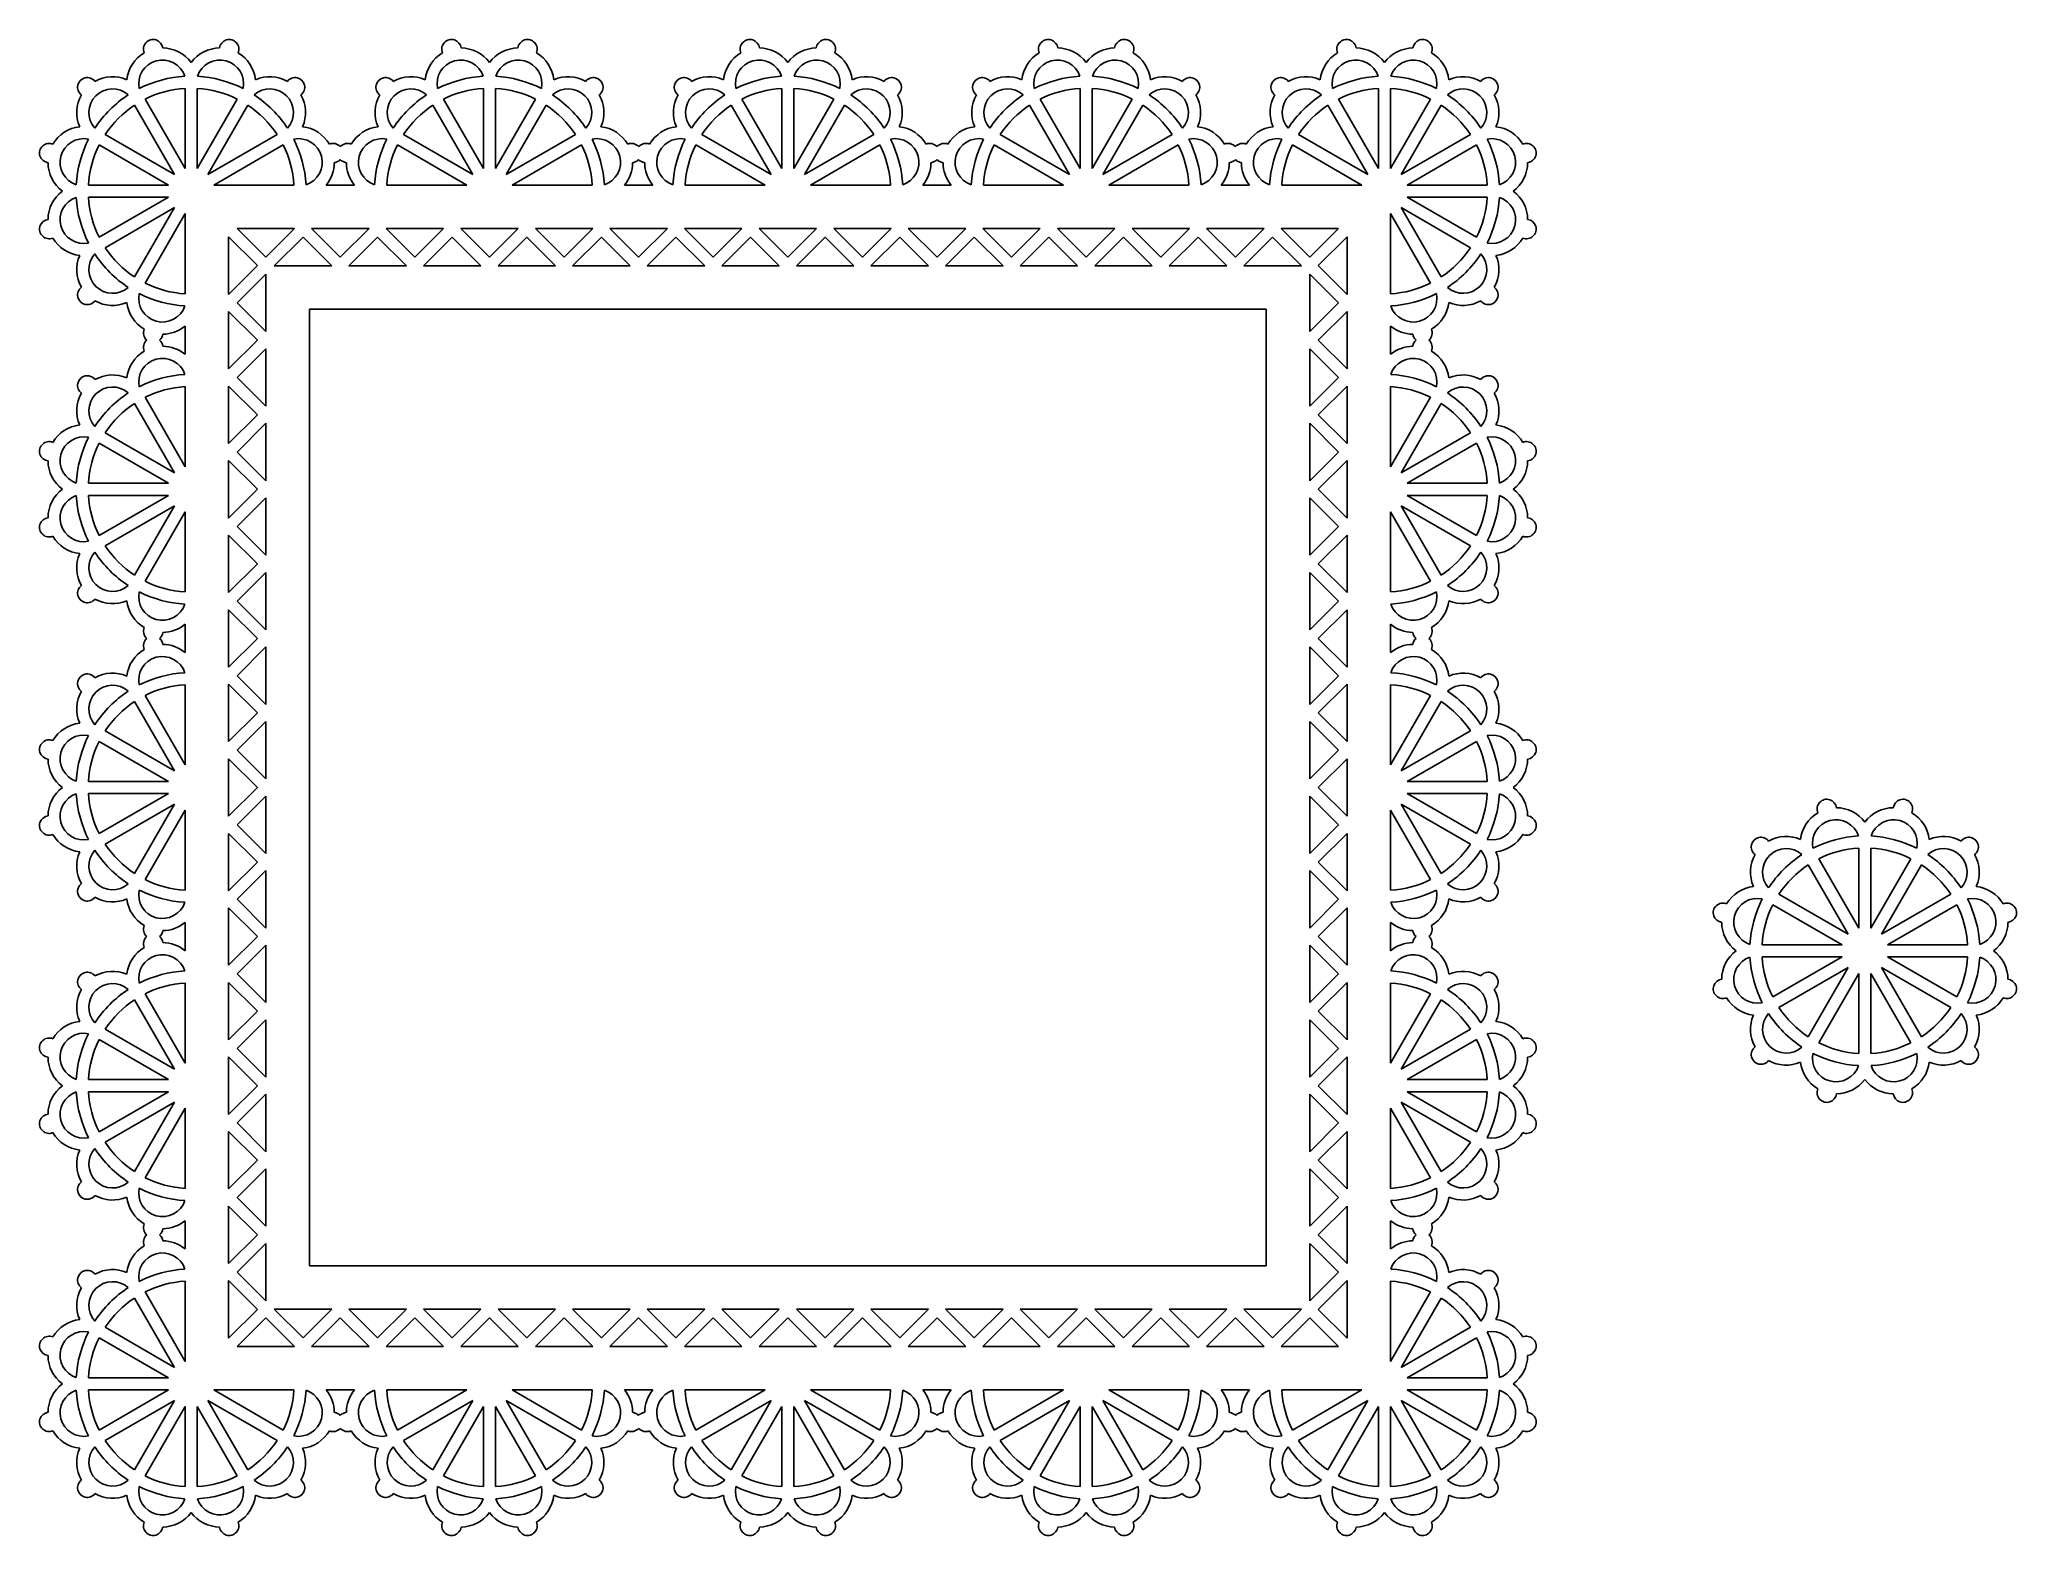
# Model space of a CAD drawing. Extents: x 101 to 362, y -61 to 137.
import ezdxf

# ---------------------------------------------------------------- set-up
doc = ezdxf.new("R2010")
doc.units = 0
doc.layers.get('0').update_dxf_attribs({"linetype": 'CONTINUOUS'})

msp = doc.modelspace()

# ---------------------------------------------------------------- linework, layer by layer
for p, q in [((118.671198, 118.919523), (113.375793, 128.091433)), ((120.056839, 119.719523), (114.761434, 128.891433)), ((120.056839, 119.719523), (120.056839, 130.310333)), ((121.656839, 119.719523), (121.656839, 130.310333)), ((121.656839, 119.719523), (126.952243, 128.891433)), ((123.042479, 118.919523), (128.337884, 128.091433)), ((158.093013, 118.919523), (152.797608, 128.091433)), ((159.478653, 119.719523), (154.183249, 128.891433)), ((159.478653, 119.719523), (159.478653, 130.310333)), ((161.078653, 119.719523), (161.078653, 130.310333)), ((161.078653, 119.719523), (166.374058, 128.891433)), ((162.464294, 118.919523), (167.759699, 128.091433)), ((197.514828, 118.919523), (192.219423, 128.091433)), ((198.900468, 119.719523), (193.605064, 128.891433)), ((198.900468, 119.719523), (198.900468, 130.310333)), ((200.500468, 119.719523), (200.500468, 130.310333)), ((200.500468, 119.719523), (205.795873, 128.891433)), ((201.886109, 118.919523), (207.181514, 128.091433)), ((236.936642, 118.919523), (231.641238, 128.091433)), ((238.322283, 119.719523), (233.026878, 128.891433)), ((238.322283, 119.719523), (238.322283, 130.310333)), ((239.922283, 119.719523), (239.922283, 130.310333)), ((239.922283, 119.719523), (245.217688, 128.891433)), ((241.307924, 118.919523), (246.603329, 128.091433)), ((276.358457, 118.919523), (271.063053, 128.091433)), ((277.744098, 119.719523), (272.448693, 128.891433)), ((277.744098, 119.719523), (277.744098, 130.310333)), ((279.344098, 119.719523), (279.344098, 130.310333)), ((279.344098, 119.719523), (284.639503, 128.891433)), ((280.729739, 118.919523), (286.025143, 128.091433)), ((117.871198, 117.533882), (108.699288, 122.829287)), ((118.671198, 118.919523), (109.499288, 124.214928)), ((123.042479, 118.919523), (132.214389, 124.214928)), ((123.842479, 117.533882), (133.014389, 122.829287)), ((157.293013, 117.533882), (148.121103, 122.829287)), ((158.093013, 118.919523), (148.921103, 124.214928)), ((162.464294, 118.919523), (171.636204, 124.214928)), ((163.264294, 117.533882), (172.436204, 122.829287)), ((196.714828, 117.533882), (187.542918, 122.829287)), ((197.514828, 118.919523), (188.342918, 124.214928)), ((201.886109, 118.919523), (211.058019, 124.214928)), ((202.686109, 117.533882), (211.858019, 122.829287)), ((236.136642, 117.533882), (226.964732, 122.829287)), ((236.936642, 118.919523), (227.764732, 124.214928)), ((241.307924, 118.919523), (250.479834, 124.214928)), ((242.107924, 117.533882), (251.279834, 122.829287)), ((275.558457, 117.533882), (266.386547, 122.829287)), ((276.358457, 118.919523), (267.186547, 124.214928)), ((280.729739, 118.919523), (289.901649, 124.214928)), ((281.529739, 117.533882), (290.701649, 122.829287)), ((117.871198, 117.533882), (107.280388, 117.533882)), ((117.871198, 115.933882), (107.280388, 115.933882)), ((117.871198, 115.933882), (108.699288, 110.638478)), ((123.842479, 117.533882), (134.433289, 117.533882)), ((138.700766, 117.533882), (142.434726, 117.533882)), ((157.293013, 117.533882), (146.702203, 117.533882)), ((163.264294, 117.533882), (173.855104, 117.533882)), ((178.12258, 117.533882), (181.856541, 117.533882)), ((196.714828, 117.533882), (186.124018, 117.533882)), ((202.686109, 117.533882), (213.276918, 117.533882)), ((217.544395, 117.533882), (221.278356, 117.533882)), ((236.136642, 117.533882), (225.545833, 117.533882)), ((242.107924, 117.533882), (252.698733, 117.533882)), ((256.96621, 117.533882), (260.700171, 117.533882)), ((275.558457, 117.533882), (264.967648, 117.533882)), ((281.529739, 117.533882), (292.120548, 117.533882)), ((281.529739, 115.933882), (292.120548, 115.933882)), ((281.529739, 115.933882), (290.701649, 110.638478)), ((118.671198, 114.548242), (109.499288, 109.252837)), ((118.671198, 114.548242), (113.375793, 105.376332)), ((120.056839, 113.748242), (114.761434, 104.576332)), ((120.056839, 113.748242), (120.056839, 103.157432)), ((279.344098, 113.748242), (279.344098, 103.157432)), ((279.344098, 113.748242), (284.639503, 104.576332)), ((280.729739, 114.548242), (289.901649, 109.252837)), ((280.729739, 114.548242), (286.025143, 105.376332)), ((125.806839, 110.674785), (129.603195, 106.878429)), ((125.806839, 110.674785), (125.806839, 103.082073)), ((126.915936, 111.783882), (134.508648, 111.783882)), ((126.915936, 111.783882), (130.712292, 107.987526)), ((134.508648, 111.783882), (130.712292, 107.987526)), ((135.640019, 110.652511), (131.843663, 106.856155)), ((135.640019, 110.652511), (139.436375, 106.856155)), ((136.77139, 111.783882), (144.364102, 111.783882)), ((136.77139, 111.783882), (140.567746, 107.987526)), ((144.364102, 111.783882), (140.567746, 107.987526)), ((145.495473, 110.652511), (141.699117, 106.856155)), ((145.495473, 110.652511), (149.291829, 106.856155)), ((146.626844, 111.783882), (154.219556, 111.783882)), ((146.626844, 111.783882), (150.4232, 107.987526)), ((154.219556, 111.783882), (150.4232, 107.987526)), ((155.350927, 110.652511), (151.554571, 106.856155)), ((155.350927, 110.652511), (159.147283, 106.856155)), ((156.482297, 111.783882), (160.278653, 107.987526)), ((156.482297, 111.783882), (164.075009, 111.783882)), ((164.075009, 111.783882), (160.278653, 107.987526)), ((165.20638, 110.652511), (161.410024, 106.856155)), ((165.20638, 110.652511), (169.002736, 106.856155)), ((166.337751, 111.783882), (173.930463, 111.783882)), ((166.337751, 111.783882), (170.134107, 107.987526)), ((173.930463, 111.783882), (170.134107, 107.987526)), ((175.061834, 110.652511), (171.265478, 106.856155)), ((175.061834, 110.652511), (178.85819, 106.856155)), ((176.193205, 111.783882), (183.785917, 111.783882)), ((176.193205, 111.783882), (179.989561, 107.987526)), ((183.785917, 111.783882), (179.989561, 107.987526)), ((184.917288, 110.652511), (181.120932, 106.856155)), ((184.917288, 110.652511), (188.713644, 106.856155)), ((186.048659, 111.783882), (193.641371, 111.783882)), ((186.048659, 111.783882), (189.845015, 107.987526)), ((193.641371, 111.783882), (189.845015, 107.987526)), ((194.772741, 110.652511), (190.976385, 106.856155)), ((194.772741, 110.652511), (198.569097, 106.856155)), ((195.904112, 111.783882), (203.496824, 111.783882)), ((195.904112, 111.783882), (199.700468, 107.987526)), ((203.496824, 111.783882), (199.700468, 107.987526)), ((204.628195, 110.652511), (200.831839, 106.856155)), ((204.628195, 110.652511), (208.424551, 106.856155)), ((205.759566, 111.783882), (213.352278, 111.783882)), ((205.759566, 111.783882), (209.555922, 107.987526)), ((213.352278, 111.783882), (209.555922, 107.987526)), ((214.483649, 110.652511), (210.687293, 106.856155)), ((214.483649, 110.652511), (218.280005, 106.856155)), ((215.61502, 111.783882), (223.207732, 111.783882)), ((215.61502, 111.783882), (219.411376, 107.987526)), ((223.207732, 111.783882), (219.411376, 107.987526)), ((224.339103, 110.652511), (220.542747, 106.856155)), ((224.339103, 110.652511), (228.135459, 106.856155)), ((225.470473, 111.783882), (233.063185, 111.783882)), ((225.470473, 111.783882), (229.266829, 107.987526)), ((233.063185, 111.783882), (229.266829, 107.987526)), ((234.194556, 110.652511), (230.3982, 106.856155)), ((234.194556, 110.652511), (237.990912, 106.856155)), ((235.325927, 111.783882), (239.122283, 107.987526)), ((235.325927, 111.783882), (242.918639, 111.783882)), ((242.918639, 111.783882), (239.122283, 107.987526)), ((244.05001, 110.652511), (240.253654, 106.856155)), ((244.05001, 110.652511), (247.846366, 106.856155)), ((245.181381, 111.783882), (252.774093, 111.783882)), ((245.181381, 111.783882), (248.977737, 107.987526)), ((252.774093, 111.783882), (248.977737, 107.987526)), ((253.905464, 110.652511), (250.109108, 106.856155)), ((253.905464, 110.652511), (257.70182, 106.856155)), ((255.036835, 111.783882), (262.629547, 111.783882)), ((255.036835, 111.783882), (258.833191, 107.987526)), ((262.629547, 111.783882), (258.833191, 107.987526)), ((263.760917, 110.652511), (259.964561, 106.856155)), ((263.760917, 110.652511), (267.557273, 106.856155)), ((264.892288, 111.783882), (268.688644, 107.987526)), ((264.892288, 111.783882), (272.485, 111.783882)), ((272.485, 111.783882), (268.688644, 107.987526)), ((273.594098, 110.674785), (269.797742, 106.878429)), ((273.594098, 103.082073), (273.594098, 110.674785)), ((125.806839, 103.082073), (129.603195, 106.878429)), ((126.938209, 101.950702), (130.734565, 105.747058)), ((130.734565, 105.747058), (130.734565, 98.154346)), ((131.843663, 106.856155), (139.436375, 106.856155)), ((141.699117, 106.856155), (149.291829, 106.856155)), ((151.554571, 106.856155), (159.147283, 106.856155)), ((161.410024, 106.856155), (169.002736, 106.856155)), ((171.265478, 106.856155), (178.85819, 106.856155)), ((181.120932, 106.856155), (188.713644, 106.856155)), ((190.976385, 106.856155), (198.569097, 106.856155)), ((200.831839, 106.856155), (208.424551, 106.856155)), ((210.687293, 106.856155), (218.280005, 106.856155)), ((220.542747, 106.856155), (228.135459, 106.856155)), ((230.3982, 106.856155), (237.990912, 106.856155)), ((240.253654, 106.856155), (247.846366, 106.856155)), ((250.109108, 106.856155), (257.70182, 106.856155)), ((259.964561, 106.856155), (267.557273, 106.856155)), ((268.666371, 98.154346), (268.666371, 105.747058)), ((272.462727, 101.950702), (268.666371, 105.747058)), ((273.594098, 103.082073), (269.797742, 106.878429)), ((126.938209, 101.950702), (130.734565, 98.154346)), ((272.462727, 101.950702), (268.666371, 98.154346)), ((125.806839, 100.819331), (129.603195, 97.022975)), ((125.806839, 100.819331), (125.806839, 93.226619)), ((136.484565, 101.106155), (262.916371, 101.106155)), ((136.484565, 101.106155), (136.484565, -25.32565)), ((262.916371, -25.32565), (262.916371, 101.106155)), ((273.594098, 100.819331), (269.797742, 97.022975)), ((273.594098, 93.226619), (273.594098, 100.819331)), ((120.056839, 95.155994), (120.056839, 98.889955)), ((125.806839, 93.226619), (129.603195, 97.022975)), ((273.594098, 93.226619), (269.797742, 97.022975)), ((279.344098, 95.155994), (279.344098, 98.889955)), ((126.938209, 92.095248), (130.734565, 95.891604)), ((130.734565, 95.891604), (130.734565, 88.298892)), ((268.666371, 88.298892), (268.666371, 95.891604)), ((272.462727, 92.095248), (268.666371, 95.891604)), ((126.938209, 92.095248), (130.734565, 88.298892)), ((272.462727, 92.095248), (268.666371, 88.298892)), ((120.056839, 80.297708), (114.761434, 89.469618)), ((120.056839, 80.297708), (120.056839, 90.888518)), ((125.806839, 90.963877), (125.806839, 83.371165)), ((125.806839, 90.963877), (129.603195, 87.167521)), ((273.594098, 90.963877), (269.797742, 87.167521)), ((273.594098, 83.371165), (273.594098, 90.963877)), ((279.344098, 80.297708), (279.344098, 90.888518)), ((279.344098, 80.297708), (284.639503, 89.469618)), ((118.671198, 79.497708), (113.375793, 88.669618)), ((125.806839, 83.371165), (129.603195, 87.167521)), ((273.594098, 83.371165), (269.797742, 87.167521)), ((280.729739, 79.497708), (286.025143, 88.669618)), ((118.671198, 79.497708), (109.499288, 84.793113)), ((126.938209, 82.239794), (130.734565, 86.03615)), ((130.734565, 86.03615), (130.734565, 78.443438)), ((268.666371, 78.443438), (268.666371, 86.03615)), ((272.462727, 82.239794), (268.666371, 86.03615)), ((280.729739, 79.497708), (289.901649, 84.793113)), ((117.871198, 78.112067), (108.699288, 83.407472)), ((125.806839, 81.108423), (125.806839, 73.515711)), ((125.806839, 81.108423), (129.603195, 77.312067)), ((126.938209, 82.239794), (130.734565, 78.443438)), ((272.462727, 82.239794), (268.666371, 78.443438)), ((273.594098, 81.108423), (269.797742, 77.312067)), ((273.594098, 73.515711), (273.594098, 81.108423)), ((281.529739, 78.112067), (290.701649, 83.407472)), ((117.871198, 78.112067), (107.280388, 78.112067)), ((117.871198, 76.512067), (107.280388, 76.512067)), ((117.871198, 76.512067), (108.699288, 71.216663)), ((125.806839, 73.515711), (129.603195, 77.312067)), ((126.938209, 72.384341), (130.734565, 76.180697)), ((130.734565, 76.180697), (130.734565, 68.587985)), ((272.462727, 72.384341), (268.666371, 76.180697)), ((268.666371, 68.587985), (268.666371, 76.180697)), ((273.594098, 73.515711), (269.797742, 77.312067)), ((281.529739, 78.112067), (292.120548, 78.112067)), ((281.529739, 76.512067), (292.120548, 76.512067)), ((281.529739, 76.512067), (290.701649, 71.216663)), ((118.671198, 75.126427), (109.499288, 69.831022)), ((118.671198, 75.126427), (113.375793, 65.954517)), ((120.056839, 74.326427), (114.761434, 65.154517)), ((120.056839, 74.326427), (120.056839, 63.735617)), ((279.344098, 74.326427), (279.344098, 63.735617)), ((279.344098, 74.326427), (284.639503, 65.154517)), ((280.729739, 75.126427), (289.901649, 69.831022)), ((280.729739, 75.126427), (286.025143, 65.954517)), ((125.806839, 71.25297), (125.806839, 63.660258)), ((125.806839, 71.25297), (129.603195, 67.456614)), ((126.938209, 72.384341), (130.734565, 68.587985)), ((272.462727, 72.384341), (268.666371, 68.587985)), ((273.594098, 71.25297), (269.797742, 67.456614)), ((273.594098, 63.660258), (273.594098, 71.25297)), ((125.806839, 63.660258), (129.603195, 67.456614)), ((126.938209, 62.528887), (130.734565, 66.325243)), ((130.734565, 66.325243), (130.734565, 58.732531)), ((272.462727, 62.528887), (268.666371, 66.325243)), ((268.666371, 58.732531), (268.666371, 66.325243)), ((273.594098, 63.660258), (269.797742, 67.456614)), ((125.806839, 61.397516), (125.806839, 53.804804)), ((125.806839, 61.397516), (129.603195, 57.60116)), ((126.938209, 62.528887), (130.734565, 58.732531)), ((272.462727, 62.528887), (268.666371, 58.732531)), ((273.594098, 61.397516), (269.797742, 57.60116)), ((273.594098, 53.804804), (273.594098, 61.397516)), ((120.056839, 55.73418), (120.056839, 59.468141)), ((125.806839, 53.804804), (129.603195, 57.60116)), ((273.594098, 53.804804), (269.797742, 57.60116)), ((279.344098, 55.73418), (279.344098, 59.468141)), ((126.938209, 52.673433), (130.734565, 56.469789)), ((130.734565, 56.469789), (130.734565, 48.877077)), ((268.666371, 48.877077), (268.666371, 56.469789)), ((272.462727, 52.673433), (268.666371, 56.469789)), ((126.938209, 52.673433), (130.734565, 48.877077)), ((272.462727, 52.673433), (268.666371, 48.877077)), ((120.056839, 40.875893), (114.761434, 50.047803)), ((120.056839, 40.875893), (120.056839, 51.466703)), ((125.806839, 51.542062), (125.806839, 43.94935)), ((125.806839, 51.542062), (129.603195, 47.745706)), ((273.594098, 51.542062), (269.797742, 47.745706)), ((273.594098, 43.94935), (273.594098, 51.542062)), ((279.344098, 40.875893), (279.344098, 51.466703)), ((279.344098, 40.875893), (284.639503, 50.047803)), ((118.671198, 40.075893), (113.375793, 49.247803)), ((125.806839, 43.94935), (129.603195, 47.745706)), ((273.594098, 43.94935), (269.797742, 47.745706)), ((280.729739, 40.075893), (286.025143, 49.247803)), ((118.671198, 40.075893), (109.499288, 45.371298)), ((126.938209, 42.817979), (130.734565, 46.614335)), ((130.734565, 46.614335), (130.734565, 39.021623)), ((268.666371, 39.021623), (268.666371, 46.614335)), ((272.462727, 42.817979), (268.666371, 46.614335)), ((280.729739, 40.075893), (289.901649, 45.371298)), ((117.871198, 38.690253), (108.699288, 43.985657)), ((126.938209, 42.817979), (130.734565, 39.021623)), ((272.462727, 42.817979), (268.666371, 39.021623)), ((281.529739, 38.690253), (290.701649, 43.985657)), ((125.806839, 41.686609), (125.806839, 34.093897)), ((125.806839, 41.686609), (129.603195, 37.890253)), ((273.594098, 41.686609), (269.797742, 37.890253)), ((273.594098, 34.093897), (273.594098, 41.686609)), ((117.871198, 38.690253), (107.280388, 38.690253)), ((117.871198, 37.090253), (107.280388, 37.090253)), ((117.871198, 37.090253), (108.699288, 31.794848)), ((125.806839, 34.093897), (129.603195, 37.890253)), ((126.938209, 32.962526), (130.734565, 36.758882)), ((130.734565, 36.758882), (130.734565, 29.16617)), ((268.666371, 29.16617), (268.666371, 36.758882)), ((272.462727, 32.962526), (268.666371, 36.758882)), ((273.594098, 34.093897), (269.797742, 37.890253)), ((281.529739, 38.690253), (292.120548, 38.690253)), ((281.529739, 37.090253), (290.701649, 31.794848)), ((281.529739, 37.090253), (292.120548, 37.090253)), ((118.671198, 35.704612), (109.499288, 30.409207)), ((118.671198, 35.704612), (113.375793, 26.532702)), ((120.056839, 34.904612), (114.761434, 25.732702)), ((120.056839, 34.904612), (120.056839, 24.313802)), ((279.344098, 34.904612), (279.344098, 24.313802)), ((279.344098, 34.904612), (284.639503, 25.732702)), ((280.729739, 35.704612), (289.901649, 30.409207)), ((280.729739, 35.704612), (286.025143, 26.532702)), ((125.806839, 31.831155), (125.806839, 24.238443)), ((125.806839, 31.831155), (129.603195, 28.034799)), ((126.938209, 32.962526), (130.734565, 29.16617)), ((272.462727, 32.962526), (268.666371, 29.16617)), ((273.594098, 31.831155), (269.797742, 28.034799)), ((273.594098, 24.238443), (273.594098, 31.831155)), ((341.214028, 19.28846), (341.214028, 29.879269)), ((342.814028, 19.28846), (342.814028, 29.879269)), ((125.806839, 24.238443), (129.603195, 28.034799)), ((126.938209, 23.107072), (130.734565, 26.903428)), ((130.734565, 26.903428), (130.734565, 19.310716)), ((272.462727, 23.107072), (268.666371, 26.903428)), ((268.666371, 19.310716), (268.666371, 26.903428)), ((273.594098, 24.238443), (269.797742, 28.034799)), ((339.828388, 18.48846), (334.532983, 27.66037)), ((341.214028, 19.28846), (335.918624, 28.46037)), ((342.814028, 19.28846), (348.109433, 28.46037)), ((344.199669, 18.48846), (349.495074, 27.66037)), ((339.828388, 18.48846), (330.656478, 23.783865)), ((344.199669, 18.48846), (353.371579, 23.783865)), ((125.806839, 21.975701), (129.603195, 18.179345)), ((125.806839, 21.975701), (125.806839, 14.382989)), ((126.938209, 23.107072), (130.734565, 19.310716)), ((272.462727, 23.107072), (268.666371, 19.310716)), ((273.594098, 21.975701), (269.797742, 18.179345)), ((273.594098, 14.382989), (273.594098, 21.975701)), ((339.028388, 17.102819), (329.856478, 22.398224)), ((344.999669, 17.102819), (354.171579, 22.398224)), ((120.056839, 16.312365), (120.056839, 20.046326)), ((279.344098, 16.312365), (279.344098, 20.046326)), ((125.806839, 14.382989), (129.603195, 18.179345)), ((126.938209, 13.251618), (130.734565, 17.047974)), ((130.734565, 17.047974), (130.734565, 9.455262)), ((272.462727, 13.251618), (268.666371, 17.047974)), ((268.666371, 9.455262), (268.666371, 17.047974)), ((273.594098, 14.382989), (269.797742, 18.179345)), ((339.028388, 17.102819), (328.437578, 17.102819)), ((344.999669, 17.102819), (355.590479, 17.102819)), ((126.938209, 13.251618), (130.734565, 9.455262)), ((272.462727, 13.251618), (268.666371, 9.455262)), ((339.028388, 15.502819), (328.437578, 15.502819)), ((339.028388, 15.502819), (329.856478, 10.207415)), ((339.828388, 14.117179), (330.656478, 8.821774)), ((339.828388, 14.117179), (334.532983, 4.945269)), ((341.214028, 13.317179), (335.918624, 4.145269)), ((341.214028, 13.317179), (341.214028, 2.726369)), ((342.814028, 13.317179), (348.109433, 4.145269)), ((342.814028, 13.317179), (342.814028, 2.726369)), ((344.199669, 14.117179), (353.371579, 8.821774)), ((344.199669, 14.117179), (349.495074, 4.945269)), ((344.999669, 15.502819), (355.590479, 15.502819)), ((344.999669, 15.502819), (354.171579, 10.207415)), ((120.056839, 1.454078), (114.761434, 10.625989)), ((120.056839, 1.454078), (120.056839, 12.044888)), ((125.806839, 12.120247), (129.603195, 8.323891)), ((125.806839, 12.120247), (125.806839, 4.527535)), ((273.594098, 12.120247), (269.797742, 8.323891)), ((273.594098, 4.527535), (273.594098, 12.120247)), ((279.344098, 1.454078), (279.344098, 12.044888)), ((279.344098, 1.454078), (284.639503, 10.625989)), ((118.671198, 0.654078), (113.375793, 9.825989)), ((125.806839, 4.527535), (129.603195, 8.323891)), ((273.594098, 4.527535), (269.797742, 8.323891)), ((280.729739, 0.654078), (286.025143, 9.825989)), ((118.671198, 0.654078), (109.499288, 5.949483)), ((126.938209, 3.396165), (130.734565, 7.192521)), ((130.734565, 7.192521), (130.734565, -0.400191)), ((272.462727, 3.396165), (268.666371, 7.192521)), ((268.666371, -0.400191), (268.666371, 7.192521)), ((280.729739, 0.654078), (289.901649, 5.949483)), ((117.871198, -0.731562), (108.699288, 4.563843)), ((126.938209, 3.396165), (130.734565, -0.400191)), ((272.462727, 3.396165), (268.666371, -0.400191)), ((281.529739, -0.731562), (290.701649, 4.563843)), ((125.806839, 2.264794), (125.806839, -5.327918)), ((125.806839, 2.264794), (129.603195, -1.531562)), ((273.594098, 2.264794), (269.797742, -1.531562)), ((273.594098, -5.327918), (273.594098, 2.264794)), ((117.871198, -0.731562), (107.280388, -0.731562)), ((117.871198, -2.331562), (107.280388, -2.331562)), ((117.871198, -2.331562), (108.699288, -7.626967)), ((125.806839, -5.327918), (129.603195, -1.531562)), ((273.594098, -5.327918), (269.797742, -1.531562)), ((281.529739, -0.731562), (292.120548, -0.731562)), ((281.529739, -2.331562), (292.120548, -2.331562)), ((281.529739, -2.331562), (290.701649, -7.626967)), ((118.671198, -3.717203), (109.499288, -9.012608)), ((118.671198, -3.717203), (113.375793, -12.889113)), ((120.056839, -4.517203), (114.761434, -13.689113)), ((120.056839, -4.517203), (120.056839, -15.108012)), ((126.938209, -6.459289), (130.734565, -2.662933)), ((130.734565, -2.662933), (130.734565, -10.255645)), ((268.666371, -10.255645), (268.666371, -2.662933)), ((272.462727, -6.459289), (268.666371, -2.662933)), ((279.344098, -4.517203), (284.639503, -13.689113)), ((279.344098, -4.517203), (279.344098, -15.108012)), ((280.729739, -3.717203), (289.901649, -9.012608)), ((280.729739, -3.717203), (286.025143, -12.889113)), ((125.806839, -7.59066), (125.806839, -15.183372)), ((125.806839, -7.59066), (129.603195, -11.387016)), ((126.938209, -6.459289), (130.734565, -10.255645)), ((272.462727, -6.459289), (268.666371, -10.255645)), ((273.594098, -7.59066), (269.797742, -11.387016)), ((273.594098, -15.183372), (273.594098, -7.59066)), ((125.806839, -15.183372), (129.603195, -11.387016)), ((126.938209, -16.314743), (130.734565, -12.518387)), ((130.734565, -12.518387), (130.734565, -20.111099)), ((268.666371, -20.111099), (268.666371, -12.518387)), ((272.462727, -16.314743), (268.666371, -12.518387)), ((273.594098, -15.183372), (269.797742, -11.387016)), ((125.806839, -17.446114), (125.806839, -25.038826)), ((125.806839, -17.446114), (129.603195, -21.24247)), ((126.938209, -16.314743), (130.734565, -20.111099)), ((272.462727, -16.314743), (268.666371, -20.111099)), ((273.594098, -17.446114), (269.797742, -21.24247)), ((273.594098, -25.038826), (273.594098, -17.446114)), ((120.056839, -23.10945), (120.056839, -19.375489)), ((279.344098, -23.10945), (279.344098, -19.375489)), ((125.806839, -25.038826), (129.603195, -21.24247)), ((126.938209, -26.170197), (130.734565, -22.373841)), ((130.734565, -22.373841), (130.734565, -29.966553)), ((272.462727, -26.170197), (268.666371, -22.373841)), ((268.666371, -29.966553), (268.666371, -22.373841)), ((273.594098, -25.038826), (269.797742, -21.24247)), ((262.916371, -25.32565), (136.484565, -25.32565)), ((120.056839, -37.967736), (120.056839, -27.376927)), ((125.806839, -27.301567), (129.603195, -31.097923)), ((125.806839, -27.301567), (125.806839, -34.894279)), ((126.938209, -26.170197), (130.734565, -29.966553)), ((272.462727, -26.170197), (268.666371, -29.966553)), ((273.594098, -27.301567), (269.797742, -31.097923)), ((273.594098, -34.894279), (273.594098, -27.301567)), ((279.344098, -37.967736), (279.344098, -27.376927)), ((118.671198, -38.767736), (113.375793, -29.595826)), ((120.056839, -37.967736), (114.761434, -28.795826)), ((125.806839, -34.894279), (129.603195, -31.097923)), ((135.640019, -34.872006), (131.843663, -31.07565)), ((139.436375, -31.07565), (131.843663, -31.07565)), ((135.640019, -34.872006), (139.436375, -31.07565)), ((149.291829, -31.07565), (141.699117, -31.07565)), ((145.495473, -34.872006), (141.699117, -31.07565)), ((145.495473, -34.872006), (149.291829, -31.07565)), ((155.350927, -34.872006), (151.554571, -31.07565)), ((159.147283, -31.07565), (151.554571, -31.07565)), ((155.350927, -34.872006), (159.147283, -31.07565)), ((165.20638, -34.872006), (161.410024, -31.07565)), ((169.002736, -31.07565), (161.410024, -31.07565)), ((165.20638, -34.872006), (169.002736, -31.07565)), ((175.061834, -34.872006), (171.265478, -31.07565)), ((178.85819, -31.07565), (171.265478, -31.07565)), ((175.061834, -34.872006), (178.85819, -31.07565)), ((184.917288, -34.872006), (181.120932, -31.07565)), ((188.713644, -31.07565), (181.120932, -31.07565)), ((184.917288, -34.872006), (188.713644, -31.07565)), ((198.569097, -31.07565), (190.976385, -31.07565)), ((194.772741, -34.872006), (190.976385, -31.07565)), ((194.772741, -34.872006), (198.569097, -31.07565)), ((204.628195, -34.872006), (200.831839, -31.07565)), ((208.424551, -31.07565), (200.831839, -31.07565)), ((204.628195, -34.872006), (208.424551, -31.07565)), ((218.280005, -31.07565), (210.687293, -31.07565)), ((214.483649, -34.872006), (210.687293, -31.07565)), ((214.483649, -34.872006), (218.280005, -31.07565)), ((224.339103, -34.872006), (220.542747, -31.07565)), ((228.135459, -31.07565), (220.542747, -31.07565)), ((224.339103, -34.872006), (228.135459, -31.07565)), ((234.194556, -34.872006), (230.3982, -31.07565)), ((237.990912, -31.07565), (230.3982, -31.07565)), ((234.194556, -34.872006), (237.990912, -31.07565)), ((244.05001, -34.872006), (240.253654, -31.07565)), ((247.846366, -31.07565), (240.253654, -31.07565)), ((244.05001, -34.872006), (247.846366, -31.07565)), ((253.905464, -34.872006), (250.109108, -31.07565)), ((257.70182, -31.07565), (250.109108, -31.07565)), ((253.905464, -34.872006), (257.70182, -31.07565)), ((267.557273, -31.07565), (259.964561, -31.07565)), ((263.760917, -34.872006), (259.964561, -31.07565)), ((263.760917, -34.872006), (267.557273, -31.07565)), ((273.594098, -34.894279), (269.797742, -31.097923)), ((279.344098, -37.967736), (284.639503, -28.795826)), ((280.729739, -38.767736), (286.025143, -29.595826)), ((118.671198, -38.767736), (109.499288, -33.472332)), ((126.915936, -36.003377), (130.712292, -32.207021)), ((134.508648, -36.003377), (130.712292, -32.207021)), ((136.77139, -36.003377), (140.567746, -32.207021)), ((144.364102, -36.003377), (140.567746, -32.207021)), ((146.626844, -36.003377), (150.4232, -32.207021)), ((154.219556, -36.003377), (150.4232, -32.207021)), ((156.482297, -36.003377), (160.278653, -32.207021)), ((164.075009, -36.003377), (160.278653, -32.207021)), ((166.337751, -36.003377), (170.134107, -32.207021)), ((173.930463, -36.003377), (170.134107, -32.207021)), ((176.193205, -36.003377), (179.989561, -32.207021)), ((183.785917, -36.003377), (179.989561, -32.207021)), ((186.048659, -36.003377), (189.845015, -32.207021)), ((193.641371, -36.003377), (189.845015, -32.207021)), ((195.904112, -36.003377), (199.700468, -32.207021)), ((203.496824, -36.003377), (199.700468, -32.207021)), ((205.759566, -36.003377), (209.555922, -32.207021)), ((213.352278, -36.003377), (209.555922, -32.207021)), ((215.61502, -36.003377), (219.411376, -32.207021)), ((223.207732, -36.003377), (219.411376, -32.207021)), ((225.470473, -36.003377), (229.266829, -32.207021)), ((233.063185, -36.003377), (229.266829, -32.207021)), ((235.325927, -36.003377), (239.122283, -32.207021)), ((242.918639, -36.003377), (239.122283, -32.207021)), ((245.181381, -36.003377), (248.977737, -32.207021)), ((252.774093, -36.003377), (248.977737, -32.207021)), ((255.036835, -36.003377), (258.833191, -32.207021)), ((262.629547, -36.003377), (258.833191, -32.207021)), ((264.892288, -36.003377), (268.688644, -32.207021)), ((272.485, -36.003377), (268.688644, -32.207021)), ((280.729739, -38.767736), (289.901649, -33.472332)), ((117.871198, -40.153377), (108.699288, -34.857972)), ((134.508648, -36.003377), (126.915936, -36.003377)), ((144.364102, -36.003377), (136.77139, -36.003377)), ((154.219556, -36.003377), (146.626844, -36.003377)), ((164.075009, -36.003377), (156.482297, -36.003377)), ((173.930463, -36.003377), (166.337751, -36.003377)), ((183.785917, -36.003377), (176.193205, -36.003377)), ((193.641371, -36.003377), (186.048659, -36.003377)), ((203.496824, -36.003377), (195.904112, -36.003377)), ((213.352278, -36.003377), (205.759566, -36.003377)), ((223.207732, -36.003377), (215.61502, -36.003377)), ((233.063185, -36.003377), (225.470473, -36.003377)), ((242.918639, -36.003377), (235.325927, -36.003377)), ((252.774093, -36.003377), (245.181381, -36.003377)), ((262.629547, -36.003377), (255.036835, -36.003377)), ((272.485, -36.003377), (264.892288, -36.003377)), ((281.529739, -40.153377), (290.701649, -34.857972)), ((117.871198, -40.153377), (107.280388, -40.153377)), ((117.871198, -41.753377), (107.280388, -41.753377)), ((117.871198, -41.753377), (108.699288, -47.048782)), ((123.842479, -41.753377), (133.014389, -47.048782)), ((123.842479, -41.753377), (134.433289, -41.753377)), ((138.700766, -41.753377), (142.434726, -41.753377)), ((157.293013, -41.753377), (146.702203, -41.753377)), ((157.293013, -41.753377), (148.121103, -47.048782)), ((163.264294, -41.753377), (172.436204, -47.048782)), ((163.264294, -41.753377), (173.855104, -41.753377)), ((178.12258, -41.753377), (181.856541, -41.753377)), ((196.714828, -41.753377), (186.124018, -41.753377)), ((196.714828, -41.753377), (187.542918, -47.048782)), ((202.686109, -41.753377), (211.858019, -47.048782)), ((202.686109, -41.753377), (213.276918, -41.753377)), ((217.544395, -41.753377), (221.278356, -41.753377)), ((236.136642, -41.753377), (225.545833, -41.753377)), ((236.136642, -41.753377), (226.964732, -47.048782)), ((242.107924, -41.753377), (252.698733, -41.753377)), ((242.107924, -41.753377), (251.279834, -47.048782)), ((256.96621, -41.753377), (260.700171, -41.753377)), ((275.558457, -41.753377), (264.967648, -41.753377)), ((275.558457, -41.753377), (266.386547, -47.048782)), ((281.529739, -40.153377), (292.120548, -40.153377)), ((281.529739, -41.753377), (290.701649, -47.048782)), ((281.529739, -41.753377), (292.120548, -41.753377)), ((118.671198, -43.139018), (109.499288, -48.434423)), ((118.671198, -43.139018), (113.375793, -52.310928)), ((120.056839, -43.939018), (114.761434, -53.110928)), ((120.056839, -43.939018), (120.056839, -54.529827)), ((121.656839, -43.939018), (121.656839, -54.529827)), ((121.656839, -43.939018), (126.952243, -53.110928)), ((123.042479, -43.139018), (132.214389, -48.434423)), ((123.042479, -43.139018), (128.337884, -52.310928)), ((158.093013, -43.139018), (148.921103, -48.434423)), ((158.093013, -43.139018), (152.797608, -52.310928)), ((159.478653, -43.939018), (154.183249, -53.110928)), ((159.478653, -43.939018), (159.478653, -54.529827)), ((161.078653, -43.939018), (166.374058, -53.110928)), ((161.078653, -43.939018), (161.078653, -54.529827)), ((162.464294, -43.139018), (171.636204, -48.434423)), ((162.464294, -43.139018), (167.759699, -52.310928)), ((197.514828, -43.139018), (188.342918, -48.434423)), ((197.514828, -43.139018), (192.219423, -52.310928)), ((198.900468, -43.939018), (193.605064, -53.110928)), ((198.900468, -43.939018), (198.900468, -54.529827)), ((200.500468, -43.939018), (200.500468, -54.529827)), ((200.500468, -43.939018), (205.795873, -53.110928)), ((201.886109, -43.139018), (207.181514, -52.310928)), ((201.886109, -43.139018), (211.058019, -48.434423)), ((236.936642, -43.139018), (227.764732, -48.434423)), ((236.936642, -43.139018), (231.641238, -52.310928)), ((238.322283, -43.939018), (233.026878, -53.110928)), ((238.322283, -43.939018), (238.322283, -54.529827)), ((239.922283, -43.939018), (245.217688, -53.110928)), ((239.922283, -43.939018), (239.922283, -54.529827)), ((241.307924, -43.139018), (246.603329, -52.310928)), ((241.307924, -43.139018), (250.479834, -48.434423)), ((276.358457, -43.139018), (267.186547, -48.434423)), ((276.358457, -43.139018), (271.063053, -52.310928)), ((277.744098, -43.939018), (272.448693, -53.110928)), ((277.744098, -43.939018), (277.744098, -54.529827)), ((279.344098, -43.939018), (279.344098, -54.529827)), ((279.344098, -43.939018), (284.639503, -53.110928)), ((280.729739, -43.139018), (286.025143, -52.310928)), ((280.729739, -43.139018), (289.901649, -48.434423))]:
    msp.add_line(p, q)
for centre, radius, start, end in [((115.831576, 135.488416), 1.28, 7.230346, 202.769654), ((125.882101, 135.488416), 1.28, 337.230346, 172.769654), ((155.253391, 135.488416), 1.28, 7.230346, 202.769654), ((165.303916, 135.488416), 1.28, 337.230346, 172.769654), ((194.675206, 135.488416), 1.28, 7.230346, 202.769654), ((204.72573, 135.488416), 1.28, 337.230346, 172.769654), ((234.097021, 135.488416), 1.28, 7.230346, 202.769654), ((244.147545, 135.488416), 1.28, 337.230346, 172.769654), ((273.518836, 135.488416), 1.28, 7.230346, 202.769654), ((283.56936, 135.488416), 1.28, 337.230346, 172.769654), ((117.056839, 130.915675), 4.734049, 120.539308, 173.388276), ((117.056839, 130.915675), 3.134049, 18.522619, 191.477381), ((117.056839, 130.915675), 4.734049, 36.611724, 89.460692), ((124.656839, 130.915675), 4.734049, 90.539308, 143.388276), ((124.656839, 130.915675), 3.134049, 348.522619, 161.477381), ((124.656839, 130.915675), 4.734049, 6.611724, 59.460692), ((156.478653, 130.915675), 4.734049, 120.539308, 173.388276), ((156.478653, 130.915675), 3.134049, 18.522619, 191.477381), ((156.478653, 130.915675), 4.734049, 36.611724, 89.460692), ((164.078653, 130.915675), 4.734049, 90.539308, 143.388276), ((164.078653, 130.915675), 3.134049, 348.522619, 161.477381), ((164.078653, 130.915675), 4.734049, 6.611724, 59.460692), ((195.900468, 130.915675), 4.734049, 120.539308, 173.388276), ((195.900468, 130.915675), 3.134049, 18.522619, 191.477381), ((195.900468, 130.915675), 4.734049, 36.611724, 89.460692), ((203.500468, 130.915675), 4.734049, 90.539308, 143.388276), ((203.500468, 130.915675), 3.134049, 348.522619, 161.477381), ((203.500468, 130.915675), 4.734049, 6.611724, 59.460692), ((235.322283, 130.915675), 4.734049, 120.539308, 173.388276), ((235.322283, 130.915675), 3.134049, 18.522619, 191.477381), ((235.322283, 130.915675), 4.734049, 36.611724, 89.460692), ((242.922283, 130.915675), 4.734049, 90.539308, 143.388276), ((242.922283, 130.915675), 3.134049, 348.522619, 161.477381), ((242.922283, 130.915675), 4.734049, 6.611724, 59.460692), ((274.744098, 130.915675), 4.734049, 120.539308, 173.388276), ((274.744098, 130.915675), 3.134049, 18.522619, 191.477381), ((274.744098, 130.915675), 4.734049, 36.611724, 89.460692), ((282.344098, 130.915675), 4.734049, 90.539308, 143.388276), ((282.344098, 130.915675), 3.134049, 348.522619, 161.477381), ((282.344098, 130.915675), 4.734049, 6.611724, 59.460692), ((107.127567, 130.463154), 1.28, 37.230346, 232.769654), ((110.475045, 127.115675), 4.734049, 66.611724, 119.460692), ((120.856839, 116.733882), 15.2, 93.123789, 116.876211), ((120.856839, 116.733882), 15.2, 63.123789, 86.876211), ((131.238632, 127.115675), 4.734049, 60.539308, 113.388276), ((134.58611, 130.463154), 1.28, 307.230346, 142.769654), ((146.549382, 130.463154), 1.28, 37.230346, 232.769654), ((149.89686, 127.115675), 4.734049, 66.611724, 119.460692), ((160.278653, 116.733882), 15.2, 93.123789, 116.876211), ((160.278653, 116.733882), 15.2, 63.123789, 86.876211), ((170.660446, 127.115675), 4.734049, 60.539308, 113.388276), ((174.007925, 130.463154), 1.28, 307.230346, 142.769654), ((185.971197, 130.463154), 1.28, 37.230346, 232.769654), ((189.318675, 127.115675), 4.734049, 66.611724, 119.460692), ((199.700468, 116.733882), 15.2, 93.123789, 116.876211), ((199.700468, 116.733882), 15.2, 63.123789, 86.876211), ((210.082261, 127.115675), 4.734049, 60.539308, 113.388276), ((213.42974, 130.463154), 1.28, 307.230346, 142.769654), ((225.393012, 130.463154), 1.28, 37.230346, 232.769654), ((228.74049, 127.115675), 4.734049, 66.611724, 119.460692), ((239.122283, 116.733882), 15.2, 93.123789, 116.876211), ((239.122283, 116.733882), 15.2, 63.123789, 86.876211), ((249.504076, 127.115675), 4.734049, 60.539308, 113.388276), ((252.851555, 130.463154), 1.28, 307.230346, 142.769654), ((264.814826, 130.463154), 1.28, 37.230346, 232.769654), ((268.162305, 127.115675), 4.734049, 66.611724, 119.460692), ((278.544098, 116.733882), 15.2, 93.123789, 116.876211), ((278.544098, 116.733882), 15.2, 63.123789, 86.876211), ((288.925891, 127.115675), 4.734049, 60.539308, 113.388276), ((292.27337, 130.463154), 1.28, 307.230346, 142.769654), ((110.475045, 127.115675), 4.734049, 150.539308, 203.388276), ((110.475045, 127.115675), 3.134049, 48.522619, 221.477381), ((120.856839, 116.733882), 15.2, 123.123789, 146.876211), ((120.856839, 116.733882), 13.6, 123.372287, 146.627713), ((120.856839, 116.733882), 13.6, 93.372287, 116.627713), ((120.856839, 116.733882), 13.6, 63.372287, 86.627713), ((120.856839, 116.733882), 13.6, 33.372287, 56.627713), ((131.238632, 127.115675), 3.134049, 318.522619, 131.477381), ((120.856839, 116.733882), 15.2, 33.123789, 56.876211), ((131.238632, 127.115675), 4.734049, 336.611724, 29.460692), ((149.89686, 127.115675), 4.734049, 150.539308, 203.388276), ((149.89686, 127.115675), 3.134049, 48.522619, 221.477381), ((160.278653, 116.733882), 15.2, 123.123789, 146.876211), ((160.278653, 116.733882), 13.6, 123.372287, 146.627713), ((160.278653, 116.733882), 13.6, 93.372287, 116.627713), ((160.278653, 116.733882), 13.6, 63.372287, 86.627713), ((160.278653, 116.733882), 13.6, 33.372287, 56.627713), ((170.660446, 127.115675), 3.134049, 318.522619, 131.477381), ((160.278653, 116.733882), 15.2, 33.123789, 56.876211), ((170.660446, 127.115675), 4.734049, 336.611724, 29.460692), ((189.318675, 127.115675), 4.734049, 150.539308, 203.388276), ((189.318675, 127.115675), 3.134049, 48.522619, 221.477381), ((199.700468, 116.733882), 15.2, 123.123789, 146.876211), ((199.700468, 116.733882), 13.6, 123.372287, 146.627713), ((199.700468, 116.733882), 13.6, 93.372287, 116.627713), ((199.700468, 116.733882), 13.6, 63.372287, 86.627713), ((199.700468, 116.733882), 13.6, 33.372287, 56.627713), ((210.082261, 127.115675), 3.134049, 318.522619, 131.477381), ((199.700468, 116.733882), 15.2, 33.123789, 56.876211), ((210.082261, 127.115675), 4.734049, 336.611724, 29.460692), ((228.74049, 127.115675), 4.734049, 150.539308, 203.388276), ((228.74049, 127.115675), 3.134049, 48.522619, 221.477381), ((239.122283, 116.733882), 15.2, 123.123789, 146.876211), ((239.122283, 116.733882), 13.6, 123.372287, 146.627713), ((239.122283, 116.733882), 13.6, 93.372287, 116.627713), ((239.122283, 116.733882), 13.6, 63.372287, 86.627713), ((239.122283, 116.733882), 13.6, 33.372287, 56.627713), ((249.504076, 127.115675), 3.134049, 318.522619, 131.477381), ((239.122283, 116.733882), 15.2, 33.123789, 56.876211), ((249.504076, 127.115675), 4.734049, 336.611724, 29.460692), ((268.162305, 127.115675), 4.734049, 150.539308, 203.388276), ((268.162305, 127.115675), 3.134049, 48.522619, 221.477381), ((278.544098, 116.733882), 15.2, 123.123789, 146.876211), ((278.544098, 116.733882), 13.6, 123.372287, 146.627713), ((278.544098, 116.733882), 13.6, 93.372287, 116.627713), ((278.544098, 116.733882), 13.6, 63.372287, 86.627713), ((278.544098, 116.733882), 13.6, 33.372287, 56.627713), ((288.925891, 127.115675), 3.134049, 318.522619, 131.477381), ((278.544098, 116.733882), 15.2, 33.123789, 56.876211), ((288.925891, 127.115675), 4.734049, 336.611724, 29.460692), ((102.102305, 121.759144), 1.28, 67.230346, 262.769654), ((106.675045, 120.533882), 4.734049, 96.611724, 149.460692), ((106.675045, 120.533882), 3.134049, 78.522619, 251.477381), ((120.856839, 116.733882), 15.2, 153.123789, 176.876211), ((120.856839, 116.733882), 13.6, 153.372287, 176.627713), ((120.856839, 116.733882), 13.6, 3.372287, 26.627713), ((135.038632, 120.533882), 3.134049, 288.522619, 101.477381), ((120.856839, 116.733882), 15.2, 3.123789, 26.876211), ((135.038632, 120.533882), 4.734049, 30.539308, 83.388276), ((139.611372, 121.759144), 1.28, 41.654437, 112.769654), ((141.52412, 121.759144), 1.28, 67.230346, 138.345563), ((146.09686, 120.533882), 4.734049, 96.611724, 149.460692), ((146.09686, 120.533882), 3.134049, 78.522619, 251.477381), ((160.278653, 116.733882), 15.2, 153.123789, 176.876211), ((160.278653, 116.733882), 13.6, 153.372287, 176.627713), ((160.278653, 116.733882), 13.6, 3.372287, 26.627713), ((174.460446, 120.533882), 3.134049, 288.522619, 101.477381), ((160.278653, 116.733882), 15.2, 3.123789, 26.876211), ((174.460446, 120.533882), 4.734049, 30.539308, 83.388276), ((179.033187, 121.759144), 1.28, 41.654437, 112.769654), ((180.945935, 121.759144), 1.28, 67.230346, 138.345563), ((185.518675, 120.533882), 4.734049, 96.611724, 149.460692), ((185.518675, 120.533882), 3.134049, 78.522619, 251.477381), ((199.700468, 116.733882), 15.2, 153.123789, 176.876211), ((199.700468, 116.733882), 13.6, 153.372287, 176.627713), ((199.700468, 116.733882), 13.6, 3.372287, 26.627713), ((213.882261, 120.533882), 3.134049, 288.522619, 101.477381), ((199.700468, 116.733882), 15.2, 3.123789, 26.876211), ((213.882261, 120.533882), 4.734049, 30.539308, 83.388276), ((218.455002, 121.759144), 1.28, 41.654437, 112.769654), ((220.367749, 121.759144), 1.28, 67.230346, 138.345563), ((224.94049, 120.533882), 4.734049, 96.611724, 149.460692), ((224.94049, 120.533882), 3.134049, 78.522619, 251.477381), ((239.122283, 116.733882), 15.2, 153.123789, 176.876211), ((239.122283, 116.733882), 13.6, 153.372287, 176.627713), ((239.122283, 116.733882), 13.6, 3.372287, 26.627713), ((253.304076, 120.533882), 3.134049, 288.522619, 101.477381), ((239.122283, 116.733882), 15.2, 3.123789, 26.876211), ((253.304076, 120.533882), 4.734049, 30.539308, 83.388276), ((257.876817, 121.759144), 1.28, 41.654437, 112.769654), ((259.789564, 121.759144), 1.28, 67.230346, 138.345563), ((264.362305, 120.533882), 4.734049, 96.611724, 149.460692), ((264.362305, 120.533882), 3.134049, 78.522619, 251.477381), ((278.544098, 116.733882), 15.2, 153.123789, 176.876211), ((278.544098, 116.733882), 13.6, 153.372287, 176.627713), ((278.544098, 116.733882), 13.6, 3.372287, 26.627713), ((292.725891, 120.533882), 3.134049, 288.522619, 101.477381), ((278.544098, 116.733882), 15.2, 3.123789, 26.876211), ((292.725891, 120.533882), 4.734049, 30.539308, 83.388276), ((297.298632, 121.759144), 1.28, 277.230346, 112.769654), ((106.675045, 120.533882), 4.734049, 180.539308, 233.388276), ((135.038632, 120.533882), 4.734049, 320.675854, 359.460692), ((139.611372, 121.759144), 1.28, 277.230346, 318.345563), ((141.52412, 121.759144), 1.28, 221.654437, 262.769654), ((146.09686, 120.533882), 4.734049, 180.539308, 219.324146), ((174.460446, 120.533882), 4.734049, 320.675854, 359.460692), ((179.033187, 121.759144), 1.28, 277.230346, 318.345563), ((180.945935, 121.759144), 1.28, 221.654437, 262.769654), ((185.518675, 120.533882), 4.734049, 180.539308, 219.324146), ((213.882261, 120.533882), 4.734049, 320.675854, 359.460692), ((218.455002, 121.759144), 1.28, 277.230346, 318.345563), ((220.367749, 121.759144), 1.28, 221.654437, 262.769654), ((224.94049, 120.533882), 4.734049, 180.539308, 219.324146), ((253.304076, 120.533882), 4.734049, 320.675854, 359.460692), ((257.876817, 121.759144), 1.28, 277.230346, 318.345563), ((259.789564, 121.759144), 1.28, 221.654437, 262.769654), ((264.362305, 120.533882), 4.734049, 180.539308, 219.324146), ((292.725891, 120.533882), 4.734049, 306.611724, 359.460692), ((106.675045, 112.933882), 4.734049, 126.611724, 179.460692), ((106.675045, 112.933882), 3.134049, 108.522619, 281.477381), ((120.856839, 116.733882), 15.2, 183.123789, 206.876211), ((120.856839, 116.733882), 13.6, 183.372287, 206.627713), ((278.544098, 116.733882), 13.6, 333.372287, 356.627713), ((278.544098, 116.733882), 15.2, 333.123789, 356.876211), ((292.725891, 112.933882), 3.134049, 258.522619, 71.477381), ((292.725891, 112.933882), 4.734049, 0.539308, 53.388276), ((102.102305, 111.70862), 1.28, 97.230346, 292.769654), ((297.298632, 111.70862), 1.28, 247.230346, 82.769654), ((106.675045, 112.933882), 4.734049, 210.539308, 263.388276), ((292.725891, 112.933882), 4.734049, 276.611724, 329.460692), ((110.475045, 106.352089), 4.734049, 156.611724, 209.460692), ((110.475045, 106.352089), 3.134049, 138.522619, 311.477381), ((120.856839, 116.733882), 15.2, 213.123789, 236.876211), ((120.856839, 116.733882), 13.6, 213.372287, 236.627713), ((278.544098, 116.733882), 13.6, 303.372287, 326.627713), ((288.925891, 106.352089), 3.134049, 228.522619, 41.477381), ((278.544098, 116.733882), 15.2, 303.123789, 326.876211), ((288.925891, 106.352089), 4.734049, 330.539308, 23.388276), ((120.856839, 116.733882), 13.6, 243.372287, 266.627713), ((278.544098, 116.733882), 13.6, 273.372287, 296.627713), ((107.127567, 103.004611), 1.28, 127.230346, 322.769654), ((110.475045, 106.352089), 4.734049, 240.539308, 293.388276), ((117.056839, 102.552089), 4.734049, 186.611724, 239.460692), ((117.056839, 102.552089), 3.134049, 168.522619, 341.477381), ((120.856839, 116.733882), 15.2, 243.123789, 266.876211), ((282.344098, 102.552089), 3.134049, 198.522619, 11.477381), ((278.544098, 116.733882), 15.2, 273.123789, 296.876211), ((282.344098, 102.552089), 4.734049, 300.539308, 353.388276), ((288.925891, 106.352089), 4.734049, 246.611724, 299.460692), ((292.27337, 103.004611), 1.28, 217.230346, 52.769654), ((115.831576, 97.979349), 1.28, 157.230346, 228.345563), ((115.831576, 96.066601), 1.28, 131.654437, 202.769654), ((115.831576, 97.979349), 1.28, 311.654437, 352.769654), ((115.831576, 96.066601), 1.28, 7.230346, 48.345563), ((117.056839, 102.552089), 4.734049, 270.539308, 309.324146), ((282.344098, 102.552089), 4.734049, 230.675854, 269.460692), ((283.56936, 97.979349), 1.28, 187.230346, 228.345563), ((283.56936, 96.066601), 1.28, 131.654437, 172.769654), ((283.56936, 97.979349), 1.28, 311.654437, 22.769654), ((283.56936, 96.066601), 1.28, 337.230346, 48.345563), ((117.056839, 91.493861), 4.734049, 120.539308, 173.388276), ((117.056839, 91.493861), 3.134049, 18.522619, 191.477381), ((117.056839, 91.493861), 4.734049, 50.675854, 89.460692), ((282.344098, 91.493861), 4.734049, 90.539308, 129.324146), ((282.344098, 91.493861), 3.134049, 348.522619, 161.477381), ((282.344098, 91.493861), 4.734049, 6.611724, 59.460692), ((107.127567, 91.041339), 1.28, 37.230346, 232.769654), ((110.475045, 87.693861), 4.734049, 66.611724, 119.460692), ((120.856839, 77.312067), 15.2, 93.123789, 116.876211), ((278.544098, 77.312067), 15.2, 63.123789, 86.876211), ((288.925891, 87.693861), 4.734049, 60.539308, 113.388276), ((292.27337, 91.041339), 1.28, 307.230346, 142.769654), ((110.475045, 87.693861), 4.734049, 150.539308, 203.388276), ((110.475045, 87.693861), 3.134049, 48.522619, 221.477381), ((120.856839, 77.312067), 15.2, 123.123789, 146.876211), ((120.856839, 77.312067), 13.6, 93.372287, 116.627713), ((278.544098, 77.312067), 13.6, 63.372287, 86.627713), ((288.925891, 87.693861), 3.134049, 318.522619, 131.477381), ((278.544098, 77.312067), 15.2, 33.123789, 56.876211), ((288.925891, 87.693861), 4.734049, 336.611724, 29.460692), ((120.856839, 77.312067), 13.6, 123.372287, 146.627713), ((278.544098, 77.312067), 13.6, 33.372287, 56.627713), ((102.102305, 82.33733), 1.28, 67.230346, 262.769654), ((106.675045, 81.112067), 4.734049, 96.611724, 149.460692), ((106.675045, 81.112067), 3.134049, 78.522619, 251.477381), ((120.856839, 77.312067), 15.2, 153.123789, 176.876211), ((292.725891, 81.112067), 3.134049, 288.522619, 101.477381), ((278.544098, 77.312067), 15.2, 3.123789, 26.876211), ((292.725891, 81.112067), 4.734049, 30.539308, 83.388276), ((297.298632, 82.33733), 1.28, 277.230346, 112.769654), ((106.675045, 81.112067), 4.734049, 180.539308, 233.388276), ((120.856839, 77.312067), 13.6, 153.372287, 176.627713), ((278.544098, 77.312067), 13.6, 3.372287, 26.627713), ((292.725891, 81.112067), 4.734049, 306.611724, 359.460692), ((106.675045, 73.512067), 4.734049, 126.611724, 179.460692), ((106.675045, 73.512067), 3.134049, 108.522619, 281.477381), ((120.856839, 77.312067), 15.2, 183.123789, 206.876211), ((120.856839, 77.312067), 13.6, 183.372287, 206.627713), ((278.544098, 77.312067), 13.6, 333.372287, 356.627713), ((278.544098, 77.312067), 15.2, 333.123789, 356.876211), ((292.725891, 73.512067), 3.134049, 258.522619, 71.477381), ((292.725891, 73.512067), 4.734049, 0.539308, 53.388276), ((102.102305, 72.286805), 1.28, 97.230346, 292.769654), ((297.298632, 72.286805), 1.28, 247.230346, 82.769654), ((106.675045, 73.512067), 4.734049, 210.539308, 263.388276), ((292.725891, 73.512067), 4.734049, 276.611724, 329.460692), ((110.475045, 66.930274), 4.734049, 156.611724, 209.460692), ((110.475045, 66.930274), 3.134049, 138.522619, 311.477381), ((120.856839, 77.312067), 15.2, 213.123789, 236.876211), ((120.856839, 77.312067), 13.6, 213.372287, 236.627713), ((278.544098, 77.312067), 13.6, 303.372287, 326.627713), ((278.544098, 77.312067), 15.2, 303.123789, 326.876211), ((288.925891, 66.930274), 3.134049, 228.522619, 41.477381), ((288.925891, 66.930274), 4.734049, 330.539308, 23.388276), ((107.127567, 63.582796), 1.28, 127.230346, 322.769654), ((110.475045, 66.930274), 4.734049, 240.539308, 293.388276), ((117.056839, 63.130274), 3.134049, 168.522619, 341.477381), ((120.856839, 77.312067), 15.2, 243.123789, 266.876211), ((120.856839, 77.312067), 13.6, 243.372287, 266.627713), ((278.544098, 77.312067), 13.6, 273.372287, 296.627713), ((282.344098, 63.130274), 3.134049, 198.522619, 11.477381), ((278.544098, 77.312067), 15.2, 273.123789, 296.876211), ((288.925891, 66.930274), 4.734049, 246.611724, 299.460692), ((292.27337, 63.582796), 1.28, 217.230346, 52.769654), ((117.056839, 63.130274), 4.734049, 186.611724, 239.460692), ((282.344098, 63.130274), 4.734049, 300.539308, 353.388276), ((115.831576, 58.557534), 1.28, 157.230346, 228.345563), ((115.831576, 56.644786), 1.28, 131.654437, 202.769654), ((115.831576, 58.557534), 1.28, 311.654437, 352.769654), ((115.831576, 56.644786), 1.28, 7.230346, 48.345563), ((117.056839, 63.130274), 4.734049, 270.539308, 309.324146), ((282.344098, 63.130274), 4.734049, 230.675854, 269.460692), ((283.56936, 58.557534), 1.28, 187.230346, 228.345563), ((283.56936, 56.644786), 1.28, 131.654437, 172.769654), ((283.56936, 58.557534), 1.28, 311.654437, 22.769654), ((283.56936, 56.644786), 1.28, 337.230346, 48.345563), ((117.056839, 52.072046), 4.734049, 120.539308, 173.388276), ((117.056839, 52.072046), 3.134049, 18.522619, 191.477381), ((117.056839, 52.072046), 4.734049, 50.675854, 89.460692), ((282.344098, 52.072046), 4.734049, 90.539308, 129.324146), ((282.344098, 52.072046), 3.134049, 348.522619, 161.477381), ((282.344098, 52.072046), 4.734049, 6.611724, 59.460692), ((107.127567, 51.619524), 1.28, 37.230346, 232.769654), ((110.475045, 48.272046), 4.734049, 66.611724, 119.460692), ((120.856839, 37.890253), 15.2, 93.123789, 116.876211), ((278.544098, 37.890253), 15.2, 63.123789, 86.876211), ((288.925891, 48.272046), 4.734049, 60.539308, 113.388276), ((292.27337, 51.619524), 1.28, 307.230346, 142.769654), ((110.475045, 48.272046), 4.734049, 150.539308, 203.388276), ((110.475045, 48.272046), 3.134049, 48.522619, 221.477381), ((120.856839, 37.890253), 15.2, 123.123789, 146.876211), ((120.856839, 37.890253), 13.6, 93.372287, 116.627713), ((278.544098, 37.890253), 13.6, 63.372287, 86.627713), ((288.925891, 48.272046), 3.134049, 318.522619, 131.477381), ((278.544098, 37.890253), 15.2, 33.123789, 56.876211), ((288.925891, 48.272046), 4.734049, 336.611724, 29.460692), ((120.856839, 37.890253), 13.6, 123.372287, 146.627713), ((278.544098, 37.890253), 13.6, 33.372287, 56.627713), ((106.675045, 41.690253), 4.734049, 96.611724, 149.460692), ((106.675045, 41.690253), 3.134049, 78.522619, 251.477381), ((120.856839, 37.890253), 15.2, 153.123789, 176.876211), ((292.725891, 41.690253), 3.134049, 288.522619, 101.477381), ((278.544098, 37.890253), 15.2, 3.123789, 26.876211), ((292.725891, 41.690253), 4.734049, 30.539308, 83.388276), ((102.102305, 42.915515), 1.28, 67.230346, 262.769654), ((120.856839, 37.890253), 13.6, 153.372287, 176.627713), ((278.544098, 37.890253), 13.6, 3.372287, 26.627713), ((297.298632, 42.915515), 1.28, 277.230346, 112.769654), ((106.675045, 41.690253), 4.734049, 180.539308, 233.388276), ((292.725891, 41.690253), 4.734049, 306.611724, 359.460692), ((106.675045, 34.090253), 4.734049, 126.611724, 179.460692), ((106.675045, 34.090253), 3.134049, 108.522619, 281.477381), ((120.856839, 37.890253), 15.2, 183.123789, 206.876211), ((120.856839, 37.890253), 13.6, 183.372287, 206.627713), ((278.544098, 37.890253), 13.6, 333.372287, 356.627713), ((292.725891, 34.090253), 3.134049, 258.522619, 71.477381), ((278.544098, 37.890253), 15.2, 333.123789, 356.876211), ((292.725891, 34.090253), 4.734049, 0.539308, 53.388276), ((102.102305, 32.86499), 1.28, 97.230346, 292.769654), ((297.298632, 32.86499), 1.28, 247.230346, 82.769654), ((338.214028, 30.484612), 4.734049, 120.539308, 173.388276), ((336.988766, 35.057353), 1.28, 7.230346, 202.769654), ((338.214028, 30.484612), 4.734049, 36.611724, 89.460692), ((345.814028, 30.484612), 4.734049, 90.539308, 143.388276), ((347.039291, 35.057353), 1.28, 337.230346, 172.769654), ((345.814028, 30.484612), 4.734049, 6.611724, 59.460692), ((106.675045, 34.090253), 4.734049, 210.539308, 263.388276), ((292.725891, 34.090253), 4.734049, 276.611724, 329.460692), ((331.632235, 26.684612), 4.734049, 66.611724, 119.460692), ((338.214028, 30.484612), 3.134049, 18.522619, 191.477381), ((342.014028, 16.302819), 15.2, 93.123789, 116.876211), ((345.814028, 30.484612), 3.134049, 348.522619, 161.477381), ((342.014028, 16.302819), 15.2, 63.123789, 86.876211), ((352.395821, 26.684612), 4.734049, 60.539308, 113.388276), ((110.475045, 27.50846), 4.734049, 156.611724, 209.460692), ((110.475045, 27.50846), 3.134049, 138.522619, 311.477381), ((120.856839, 37.890253), 15.2, 213.123789, 236.876211), ((120.856839, 37.890253), 13.6, 213.372287, 236.627713), ((278.544098, 37.890253), 13.6, 303.372287, 326.627713), ((288.925891, 27.50846), 3.134049, 228.522619, 41.477381), ((278.544098, 37.890253), 15.2, 303.123789, 326.876211), ((288.925891, 27.50846), 4.734049, 330.539308, 23.388276), ((331.632235, 26.684612), 4.734049, 150.539308, 203.388276), ((328.284757, 30.032091), 1.28, 37.230346, 232.769654), ((331.632235, 26.684612), 3.134049, 48.522619, 221.477381), ((342.014028, 16.302819), 15.2, 123.123789, 146.876211), ((342.014028, 16.302819), 13.6, 93.372287, 116.627713), ((342.014028, 16.302819), 13.6, 63.372287, 86.627713), ((352.395821, 26.684612), 3.134049, 318.522619, 131.477381), ((342.014028, 16.302819), 15.2, 33.123789, 56.876211), ((355.7433, 30.032091), 1.28, 307.230346, 142.769654), ((352.395821, 26.684612), 4.734049, 336.611724, 29.460692), ((342.014028, 16.302819), 13.6, 123.372287, 146.627713), ((342.014028, 16.302819), 13.6, 33.372287, 56.627713), ((107.127567, 24.160981), 1.28, 127.230346, 322.769654), ((117.056839, 23.70846), 3.134049, 168.522619, 341.477381), ((120.856839, 37.890253), 15.2, 243.123789, 266.876211), ((120.856839, 37.890253), 13.6, 243.372287, 266.627713), ((278.544098, 37.890253), 13.6, 273.372287, 296.627713), ((278.544098, 37.890253), 15.2, 273.123789, 296.876211), ((282.344098, 23.70846), 3.134049, 198.522619, 11.477381), ((292.27337, 24.160981), 1.28, 217.230346, 52.769654), ((327.832235, 20.102819), 4.734049, 96.611724, 149.460692), ((356.195821, 20.102819), 4.734049, 30.539308, 83.388276), ((110.475045, 27.50846), 4.734049, 240.539308, 293.388276), ((117.056839, 23.70846), 4.734049, 186.611724, 239.460692), ((282.344098, 23.70846), 4.734049, 300.539308, 353.388276), ((288.925891, 27.50846), 4.734049, 246.611724, 299.460692), ((323.259495, 21.328081), 1.28, 67.230346, 262.769654), ((327.832235, 20.102819), 3.134049, 78.522619, 251.477381), ((342.014028, 16.302819), 15.2, 153.123789, 176.876211), ((342.014028, 16.302819), 13.6, 153.372287, 176.627713), ((342.014028, 16.302819), 13.6, 3.372287, 26.627713), ((356.195821, 20.102819), 3.134049, 288.522619, 101.477381), ((342.014028, 16.302819), 15.2, 3.123789, 26.876211), ((360.768562, 21.328081), 1.28, 277.230346, 112.769654), ((115.831576, 19.135719), 1.28, 157.230346, 228.345563), ((115.831576, 19.135719), 1.28, 311.654437, 352.769654), ((117.056839, 23.70846), 4.734049, 270.539308, 309.324146), ((282.344098, 23.70846), 4.734049, 230.675854, 269.460692), ((283.56936, 19.135719), 1.28, 187.230346, 228.345563), ((283.56936, 19.135719), 1.28, 311.654437, 22.769654), ((327.832235, 20.102819), 4.734049, 180.539308, 233.388276), ((356.195821, 20.102819), 4.734049, 306.611724, 359.460692), ((117.056839, 12.650231), 4.734049, 120.539308, 173.388276), ((117.056839, 12.650231), 3.134049, 18.522619, 191.477381), ((115.831576, 17.222971), 1.28, 131.654437, 202.769654), ((115.831576, 17.222971), 1.28, 7.230346, 48.345563), ((117.056839, 12.650231), 4.734049, 50.675854, 89.460692), ((282.344098, 12.650231), 4.734049, 90.539308, 129.324146), ((282.344098, 12.650231), 3.134049, 348.522619, 161.477381), ((283.56936, 17.222971), 1.28, 131.654437, 172.769654), ((283.56936, 17.222971), 1.28, 337.230346, 48.345563), ((282.344098, 12.650231), 4.734049, 6.611724, 59.460692), ((327.832235, 12.502819), 4.734049, 126.611724, 179.460692), ((356.195821, 12.502819), 4.734049, 0.539308, 53.388276), ((107.127567, 12.197709), 1.28, 37.230346, 232.769654), ((110.475045, 8.850231), 4.734049, 66.611724, 119.460692), ((120.856839, -1.531562), 15.2, 93.123789, 116.876211), ((278.544098, -1.531562), 15.2, 63.123789, 86.876211), ((288.925891, 8.850231), 4.734049, 60.539308, 113.388276), ((292.27337, 12.197709), 1.28, 307.230346, 142.769654), ((327.832235, 12.502819), 3.134049, 108.522619, 281.477381), ((342.014028, 16.302819), 15.2, 183.123789, 206.876211), ((342.014028, 16.302819), 13.6, 183.372287, 206.627713), ((342.014028, 16.302819), 13.6, 333.372287, 356.627713), ((342.014028, 16.302819), 15.2, 333.123789, 356.876211), ((356.195821, 12.502819), 3.134049, 258.522619, 71.477381), ((110.475045, 8.850231), 4.734049, 150.539308, 203.388276), ((110.475045, 8.850231), 3.134049, 48.522619, 221.477381), ((120.856839, -1.531562), 15.2, 123.123789, 146.876211), ((120.856839, -1.531562), 13.6, 93.372287, 116.627713), ((278.544098, -1.531562), 13.6, 63.372287, 86.627713), ((288.925891, 8.850231), 3.134049, 318.522619, 131.477381), ((278.544098, -1.531562), 15.2, 33.123789, 56.876211), ((288.925891, 8.850231), 4.734049, 336.611724, 29.460692), ((323.259495, 11.277557), 1.28, 97.230346, 292.769654), ((360.768562, 11.277557), 1.28, 247.230346, 82.769654), ((120.856839, -1.531562), 13.6, 123.372287, 146.627713), ((278.544098, -1.531562), 13.6, 33.372287, 56.627713), ((327.832235, 12.502819), 4.734049, 210.539308, 263.388276), ((331.632235, 5.921026), 3.134049, 138.522619, 311.477381), ((342.014028, 16.302819), 15.2, 213.123789, 236.876211), ((342.014028, 16.302819), 13.6, 213.372287, 236.627713), ((342.014028, 16.302819), 13.6, 303.372287, 326.627713), ((342.014028, 16.302819), 15.2, 303.123789, 326.876211), ((352.395821, 5.921026), 3.134049, 228.522619, 41.477381), ((356.195821, 12.502819), 4.734049, 276.611724, 329.460692), ((106.675045, 2.268438), 4.734049, 96.611724, 149.460692), ((106.675045, 2.268438), 3.134049, 78.522619, 251.477381), ((120.856839, -1.531562), 15.2, 153.123789, 176.876211), ((292.725891, 2.268438), 3.134049, 288.522619, 101.477381), ((278.544098, -1.531562), 15.2, 3.123789, 26.876211), ((292.725891, 2.268438), 4.734049, 30.539308, 83.388276), ((331.632235, 5.921026), 4.734049, 156.611724, 209.460692), ((352.395821, 5.921026), 4.734049, 330.539308, 23.388276), ((102.102305, 3.4937), 1.28, 67.230346, 262.769654), ((120.856839, -1.531562), 13.6, 153.372287, 176.627713), ((278.544098, -1.531562), 13.6, 3.372287, 26.627713), ((297.298632, 3.4937), 1.28, 277.230346, 112.769654), ((328.284757, 2.573548), 1.28, 127.230346, 322.769654), ((338.214028, 2.121026), 3.134049, 168.522619, 341.477381), ((342.014028, 16.302819), 15.2, 243.123789, 266.876211), ((342.014028, 16.302819), 13.6, 243.372287, 266.627713), ((342.014028, 16.302819), 13.6, 273.372287, 296.627713), ((342.014028, 16.302819), 15.2, 273.123789, 296.876211), ((345.814028, 2.121026), 3.134049, 198.522619, 11.477381), ((355.7433, 2.573548), 1.28, 217.230346, 52.769654), ((106.675045, 2.268438), 4.734049, 180.539308, 233.388276), ((292.725891, 2.268438), 4.734049, 306.611724, 359.460692), ((331.632235, 5.921026), 4.734049, 240.539308, 293.388276), ((338.214028, 2.121026), 4.734049, 186.611724, 239.460692), ((345.814028, 2.121026), 4.734049, 300.539308, 353.388276), ((352.395821, 5.921026), 4.734049, 246.611724, 299.460692), ((106.675045, -5.331562), 4.734049, 126.611724, 179.460692), ((106.675045, -5.331562), 3.134049, 108.522619, 281.477381), ((120.856839, -1.531562), 15.2, 183.123789, 206.876211), ((120.856839, -1.531562), 13.6, 183.372287, 206.627713), ((278.544098, -1.531562), 13.6, 333.372287, 356.627713), ((278.544098, -1.531562), 15.2, 333.123789, 356.876211), ((292.725891, -5.331562), 3.134049, 258.522619, 71.477381), ((292.725891, -5.331562), 4.734049, 0.539308, 53.388276), ((336.988766, -2.451714), 1.28, 157.230346, 352.769654), ((338.214028, 2.121026), 4.734049, 270.539308, 323.388276), ((345.814028, 2.121026), 4.734049, 216.611724, 269.460692), ((347.039291, -2.451714), 1.28, 187.230346, 22.769654), ((102.102305, -6.556824), 1.28, 97.230346, 292.769654), ((106.675045, -5.331562), 4.734049, 210.539308, 263.388276), ((292.725891, -5.331562), 4.734049, 276.611724, 329.460692), ((297.298632, -6.556824), 1.28, 247.230346, 82.769654), ((110.475045, -11.913355), 4.734049, 156.611724, 209.460692), ((110.475045, -11.913355), 3.134049, 138.522619, 311.477381), ((120.856839, -1.531562), 15.2, 213.123789, 236.876211), ((120.856839, -1.531562), 13.6, 213.372287, 236.627713), ((278.544098, -1.531562), 13.6, 303.372287, 326.627713), ((278.544098, -1.531562), 15.2, 303.123789, 326.876211), ((288.925891, -11.913355), 3.134049, 228.522619, 41.477381), ((288.925891, -11.913355), 4.734049, 330.539308, 23.388276), ((107.127567, -15.260834), 1.28, 127.230346, 322.769654), ((117.056839, -15.713355), 3.134049, 168.522619, 341.477381), ((120.856839, -1.531562), 15.2, 243.123789, 266.876211), ((120.856839, -1.531562), 13.6, 243.372287, 266.627713), ((278.544098, -1.531562), 13.6, 273.372287, 296.627713), ((282.344098, -15.713355), 3.134049, 198.522619, 11.477381), ((278.544098, -1.531562), 15.2, 273.123789, 296.876211), ((292.27337, -15.260834), 1.28, 217.230346, 52.769654), ((110.475045, -11.913355), 4.734049, 240.539308, 293.388276), ((117.056839, -15.713355), 4.734049, 186.611724, 239.460692), ((282.344098, -15.713355), 4.734049, 300.539308, 353.388276), ((288.925891, -11.913355), 4.734049, 246.611724, 299.460692), ((115.831576, -20.286096), 1.28, 157.230346, 228.345563), ((115.831576, -20.286096), 1.28, 311.654437, 352.769654), ((117.056839, -15.713355), 4.734049, 270.539308, 309.324146), ((282.344098, -15.713355), 4.734049, 230.675854, 269.460692), ((283.56936, -20.286096), 1.28, 187.230346, 228.345563), ((283.56936, -20.286096), 1.28, 311.654437, 22.769654), ((117.056839, -26.771584), 4.734049, 120.539308, 173.388276), ((115.831576, -22.198843), 1.28, 131.654437, 202.769654), ((115.831576, -22.198843), 1.28, 7.230346, 48.345563), ((117.056839, -26.771584), 4.734049, 50.675854, 89.460692), ((282.344098, -26.771584), 4.734049, 90.539308, 129.324146), ((283.56936, -22.198843), 1.28, 131.654437, 172.769654), ((283.56936, -22.198843), 1.28, 337.230346, 48.345563), ((282.344098, -26.771584), 4.734049, 6.611724, 59.460692), ((107.127567, -27.224106), 1.28, 37.230346, 232.769654), ((110.475045, -30.571584), 4.734049, 66.611724, 119.460692), ((117.056839, -26.771584), 3.134049, 18.522619, 191.477381), ((120.856839, -40.953377), 15.2, 93.123789, 116.876211), ((282.344098, -26.771584), 3.134049, 348.522619, 161.477381), ((278.544098, -40.953377), 15.2, 63.123789, 86.876211), ((288.925891, -30.571584), 4.734049, 60.539308, 113.388276), ((292.27337, -27.224106), 1.28, 307.230346, 142.769654), ((110.475045, -30.571584), 4.734049, 150.539308, 203.388276), ((110.475045, -30.571584), 3.134049, 48.522619, 221.477381), ((120.856839, -40.953377), 15.2, 123.123789, 146.876211), ((120.856839, -40.953377), 13.6, 93.372287, 116.627713), ((278.544098, -40.953377), 13.6, 63.372287, 86.627713), ((288.925891, -30.571584), 3.134049, 318.522619, 131.477381), ((278.544098, -40.953377), 15.2, 33.123789, 56.876211), ((288.925891, -30.571584), 4.734049, 336.611724, 29.460692), ((120.856839, -40.953377), 13.6, 123.372287, 146.627713), ((278.544098, -40.953377), 13.6, 33.372287, 56.627713), ((106.675045, -37.153377), 4.734049, 96.611724, 149.460692), ((292.725891, -37.153377), 4.734049, 30.539308, 83.388276), ((102.102305, -35.928115), 1.28, 67.230346, 262.769654), ((106.675045, -37.153377), 3.134049, 78.522619, 251.477381), ((120.856839, -40.953377), 15.2, 153.123789, 176.876211), ((120.856839, -40.953377), 13.6, 153.372287, 176.627713), ((278.544098, -40.953377), 13.6, 3.372287, 26.627713), ((292.725891, -37.153377), 3.134049, 288.522619, 101.477381), ((278.544098, -40.953377), 15.2, 3.123789, 26.876211), ((297.298632, -35.928115), 1.28, 277.230346, 112.769654), ((106.675045, -37.153377), 4.734049, 180.539308, 233.388276), ((292.725891, -37.153377), 4.734049, 306.611724, 359.460692), ((106.675045, -44.753377), 4.734049, 126.611724, 179.460692), ((106.675045, -44.753377), 3.134049, 108.522619, 281.477381), ((120.856839, -40.953377), 15.2, 183.123789, 206.876211), ((120.856839, -40.953377), 13.6, 183.372287, 206.627713), ((120.856839, -40.953377), 13.6, 333.372287, 356.627713), ((120.856839, -40.953377), 15.2, 333.123789, 356.876211), ((135.038632, -44.753377), 3.134049, 258.522619, 71.477381), ((135.038632, -44.753377), 4.734049, 0.539308, 39.324146), ((146.09686, -44.753377), 4.734049, 140.675854, 179.460692), ((146.09686, -44.753377), 3.134049, 108.522619, 281.477381), ((160.278653, -40.953377), 15.2, 183.123789, 206.876211), ((160.278653, -40.953377), 13.6, 183.372287, 206.627713), ((160.278653, -40.953377), 13.6, 333.372287, 356.627713), ((160.278653, -40.953377), 15.2, 333.123789, 356.876211), ((174.460446, -44.753377), 3.134049, 258.522619, 71.477381), ((174.460446, -44.753377), 4.734049, 0.539308, 39.324146), ((185.518675, -44.753377), 4.734049, 140.675854, 179.460692), ((185.518675, -44.753377), 3.134049, 108.522619, 281.477381), ((199.700468, -40.953377), 15.2, 183.123789, 206.876211), ((199.700468, -40.953377), 13.6, 183.372287, 206.627713), ((199.700468, -40.953377), 13.6, 333.372287, 356.627713), ((213.882261, -44.753377), 3.134049, 258.522619, 71.477381), ((199.700468, -40.953377), 15.2, 333.123789, 356.876211), ((213.882261, -44.753377), 4.734049, 0.539308, 39.324146), ((224.94049, -44.753377), 4.734049, 140.675854, 179.460692), ((224.94049, -44.753377), 3.134049, 108.522619, 281.477381), ((239.122283, -40.953377), 15.2, 183.123789, 206.876211), ((239.122283, -40.953377), 13.6, 183.372287, 206.627713), ((239.122283, -40.953377), 13.6, 333.372287, 356.627713), ((239.122283, -40.953377), 15.2, 333.123789, 356.876211), ((253.304076, -44.753377), 3.134049, 258.522619, 71.477381), ((253.304076, -44.753377), 4.734049, 0.539308, 39.324146), ((264.362305, -44.753377), 4.734049, 140.675854, 179.460692), ((264.362305, -44.753377), 3.134049, 108.522619, 281.477381), ((278.544098, -40.953377), 15.2, 183.123789, 206.876211), ((278.544098, -40.953377), 13.6, 183.372287, 206.627713), ((278.544098, -40.953377), 13.6, 333.372287, 356.627713), ((292.725891, -44.753377), 3.134049, 258.522619, 71.477381), ((278.544098, -40.953377), 15.2, 333.123789, 356.876211), ((292.725891, -44.753377), 4.734049, 0.539308, 53.388276), ((102.102305, -45.978639), 1.28, 97.230346, 292.769654), ((139.611372, -45.978639), 1.28, 247.230346, 318.345563), ((139.611372, -45.978639), 1.28, 41.654437, 82.769654), ((141.52412, -45.978639), 1.28, 97.230346, 138.345563), ((141.52412, -45.978639), 1.28, 221.654437, 292.769654), ((179.033187, -45.978639), 1.28, 247.230346, 318.345563), ((179.033187, -45.978639), 1.28, 41.654437, 82.769654), ((180.945935, -45.978639), 1.28, 97.230346, 138.345563), ((180.945935, -45.978639), 1.28, 221.654437, 292.769654), ((218.455002, -45.978639), 1.28, 247.230346, 318.345563), ((218.455002, -45.978639), 1.28, 41.654437, 82.769654), ((220.367749, -45.978639), 1.28, 97.230346, 138.345563), ((220.367749, -45.978639), 1.28, 221.654437, 292.769654), ((257.876817, -45.978639), 1.28, 247.230346, 318.345563), ((257.876817, -45.978639), 1.28, 41.654437, 82.769654), ((259.789564, -45.978639), 1.28, 97.230346, 138.345563), ((259.789564, -45.978639), 1.28, 221.654437, 292.769654), ((297.298632, -45.978639), 1.28, 247.230346, 82.769654), ((106.675045, -44.753377), 4.734049, 210.539308, 263.388276), ((110.475045, -51.33517), 4.734049, 156.611724, 209.460692), ((110.475045, -51.33517), 3.134049, 138.522619, 311.477381), ((120.856839, -40.953377), 15.2, 213.123789, 236.876211), ((120.856839, -40.953377), 13.6, 213.372287, 236.627713), ((120.856839, -40.953377), 13.6, 303.372287, 326.627713), ((131.238632, -51.33517), 3.134049, 228.522619, 41.477381), ((120.856839, -40.953377), 15.2, 303.123789, 326.876211), ((131.238632, -51.33517), 4.734049, 330.539308, 23.388276), ((135.038632, -44.753377), 4.734049, 276.611724, 329.460692), ((146.09686, -44.753377), 4.734049, 210.539308, 263.388276), ((149.89686, -51.33517), 4.734049, 156.611724, 209.460692), ((149.89686, -51.33517), 3.134049, 138.522619, 311.477381), ((160.278653, -40.953377), 15.2, 213.123789, 236.876211), ((160.278653, -40.953377), 13.6, 213.372287, 236.627713), ((160.278653, -40.953377), 13.6, 303.372287, 326.627713), ((170.660446, -51.33517), 3.134049, 228.522619, 41.477381), ((160.278653, -40.953377), 15.2, 303.123789, 326.876211), ((170.660446, -51.33517), 4.734049, 330.539308, 23.388276), ((174.460446, -44.753377), 4.734049, 276.611724, 329.460692), ((185.518675, -44.753377), 4.734049, 210.539308, 263.388276), ((189.318675, -51.33517), 4.734049, 156.611724, 209.460692), ((189.318675, -51.33517), 3.134049, 138.522619, 311.477381), ((199.700468, -40.953377), 15.2, 213.123789, 236.876211), ((199.700468, -40.953377), 13.6, 213.372287, 236.627713), ((199.700468, -40.953377), 13.6, 303.372287, 326.627713), ((199.700468, -40.953377), 15.2, 303.123789, 326.876211), ((210.082261, -51.33517), 3.134049, 228.522619, 41.477381), ((210.082261, -51.33517), 4.734049, 330.539308, 23.388276), ((213.882261, -44.753377), 4.734049, 276.611724, 329.460692), ((224.94049, -44.753377), 4.734049, 210.539308, 263.388276), ((228.74049, -51.33517), 4.734049, 156.611724, 209.460692), ((228.74049, -51.33517), 3.134049, 138.522619, 311.477381), ((239.122283, -40.953377), 15.2, 213.123789, 236.876211), ((239.122283, -40.953377), 13.6, 213.372287, 236.627713), ((239.122283, -40.953377), 13.6, 303.372287, 326.627713), ((249.504076, -51.33517), 3.134049, 228.522619, 41.477381), ((239.122283, -40.953377), 15.2, 303.123789, 326.876211), ((249.504076, -51.33517), 4.734049, 330.539308, 23.388276), ((253.304076, -44.753377), 4.734049, 276.611724, 329.460692), ((264.362305, -44.753377), 4.734049, 210.539308, 263.388276), ((268.162305, -51.33517), 4.734049, 156.611724, 209.460692), ((268.162305, -51.33517), 3.134049, 138.522619, 311.477381), ((278.544098, -40.953377), 15.2, 213.123789, 236.876211), ((278.544098, -40.953377), 13.6, 213.372287, 236.627713), ((278.544098, -40.953377), 13.6, 303.372287, 326.627713), ((288.925891, -51.33517), 3.134049, 228.522619, 41.477381), ((278.544098, -40.953377), 15.2, 303.123789, 326.876211), ((288.925891, -51.33517), 4.734049, 330.539308, 23.388276), ((292.725891, -44.753377), 4.734049, 276.611724, 329.460692), ((107.127567, -54.682649), 1.28, 127.230346, 322.769654), ((117.056839, -55.13517), 3.134049, 168.522619, 341.477381), ((120.856839, -40.953377), 15.2, 243.123789, 266.876211), ((120.856839, -40.953377), 13.6, 243.372287, 266.627713), ((120.856839, -40.953377), 13.6, 273.372287, 296.627713), ((124.656839, -55.13517), 3.134049, 198.522619, 11.477381), ((120.856839, -40.953377), 15.2, 273.123789, 296.876211), ((134.58611, -54.682649), 1.28, 217.230346, 52.769654), ((146.549382, -54.682649), 1.28, 127.230346, 322.769654), ((156.478653, -55.13517), 3.134049, 168.522619, 341.477381), ((160.278653, -40.953377), 15.2, 243.123789, 266.876211), ((160.278653, -40.953377), 13.6, 243.372287, 266.627713), ((160.278653, -40.953377), 13.6, 273.372287, 296.627713), ((164.078653, -55.13517), 3.134049, 198.522619, 11.477381), ((160.278653, -40.953377), 15.2, 273.123789, 296.876211), ((174.007925, -54.682649), 1.28, 217.230346, 52.769654), ((185.971197, -54.682649), 1.28, 127.230346, 322.769654), ((195.900468, -55.13517), 3.134049, 168.522619, 341.477381), ((199.700468, -40.953377), 15.2, 243.123789, 266.876211), ((199.700468, -40.953377), 13.6, 243.372287, 266.627713), ((199.700468, -40.953377), 13.6, 273.372287, 296.627713), ((199.700468, -40.953377), 15.2, 273.123789, 296.876211), ((203.500468, -55.13517), 3.134049, 198.522619, 11.477381), ((213.42974, -54.682649), 1.28, 217.230346, 52.769654), ((225.393012, -54.682649), 1.28, 127.230346, 322.769654), ((235.322283, -55.13517), 3.134049, 168.522619, 341.477381), ((239.122283, -40.953377), 15.2, 243.123789, 266.876211), ((239.122283, -40.953377), 13.6, 243.372287, 266.627713), ((239.122283, -40.953377), 13.6, 273.372287, 296.627713), ((242.922283, -55.13517), 3.134049, 198.522619, 11.477381), ((239.122283, -40.953377), 15.2, 273.123789, 296.876211), ((252.851555, -54.682649), 1.28, 217.230346, 52.769654), ((264.814826, -54.682649), 1.28, 127.230346, 322.769654), ((274.744098, -55.13517), 3.134049, 168.522619, 341.477381), ((278.544098, -40.953377), 15.2, 243.123789, 266.876211), ((278.544098, -40.953377), 13.6, 243.372287, 266.627713), ((278.544098, -40.953377), 13.6, 273.372287, 296.627713), ((282.344098, -55.13517), 3.134049, 198.522619, 11.477381), ((278.544098, -40.953377), 15.2, 273.123789, 296.876211), ((292.27337, -54.682649), 1.28, 217.230346, 52.769654), ((110.475045, -51.33517), 4.734049, 240.539308, 293.388276), ((117.056839, -55.13517), 4.734049, 186.611724, 239.460692), ((124.656839, -55.13517), 4.734049, 300.539308, 353.388276), ((131.238632, -51.33517), 4.734049, 246.611724, 299.460692), ((149.89686, -51.33517), 4.734049, 240.539308, 293.388276), ((156.478653, -55.13517), 4.734049, 186.611724, 239.460692), ((164.078653, -55.13517), 4.734049, 300.539308, 353.388276), ((170.660446, -51.33517), 4.734049, 246.611724, 299.460692), ((189.318675, -51.33517), 4.734049, 240.539308, 293.388276), ((195.900468, -55.13517), 4.734049, 186.611724, 239.460692), ((203.500468, -55.13517), 4.734049, 300.539308, 353.388276), ((210.082261, -51.33517), 4.734049, 246.611724, 299.460692), ((228.74049, -51.33517), 4.734049, 240.539308, 293.388276), ((235.322283, -55.13517), 4.734049, 186.611724, 239.460692), ((242.922283, -55.13517), 4.734049, 300.539308, 353.388276), ((249.504076, -51.33517), 4.734049, 246.611724, 299.460692), ((268.162305, -51.33517), 4.734049, 240.539308, 293.388276), ((274.744098, -55.13517), 4.734049, 186.611724, 239.460692), ((282.344098, -55.13517), 4.734049, 300.539308, 353.388276), ((288.925891, -51.33517), 4.734049, 246.611724, 299.460692), ((115.831576, -59.707911), 1.28, 157.230346, 352.769654), ((117.056839, -55.13517), 4.734049, 270.539308, 323.388276), ((124.656839, -55.13517), 4.734049, 216.611724, 269.460692), ((125.882101, -59.707911), 1.28, 187.230346, 22.769654), ((155.253391, -59.707911), 1.28, 157.230346, 352.769654), ((156.478653, -55.13517), 4.734049, 270.539308, 323.388276), ((164.078653, -55.13517), 4.734049, 216.611724, 269.460692), ((165.303916, -59.707911), 1.28, 187.230346, 22.769654), ((194.675206, -59.707911), 1.28, 157.230346, 352.769654), ((195.900468, -55.13517), 4.734049, 270.539308, 323.388276), ((203.500468, -55.13517), 4.734049, 216.611724, 269.460692), ((204.72573, -59.707911), 1.28, 187.230346, 22.769654), ((234.097021, -59.707911), 1.28, 157.230346, 352.769654), ((235.322283, -55.13517), 4.734049, 270.539308, 323.388276), ((242.922283, -55.13517), 4.734049, 216.611724, 269.460692), ((244.147545, -59.707911), 1.28, 187.230346, 22.769654), ((273.518836, -59.707911), 1.28, 157.230346, 352.769654), ((274.744098, -55.13517), 4.734049, 270.539308, 323.388276), ((282.344098, -55.13517), 4.734049, 216.611724, 269.460692), ((283.56936, -59.707911), 1.28, 187.230346, 22.769654)]:
    msp.add_arc(centre, radius, start, end)

doc.saveas('drawing.dxf')
